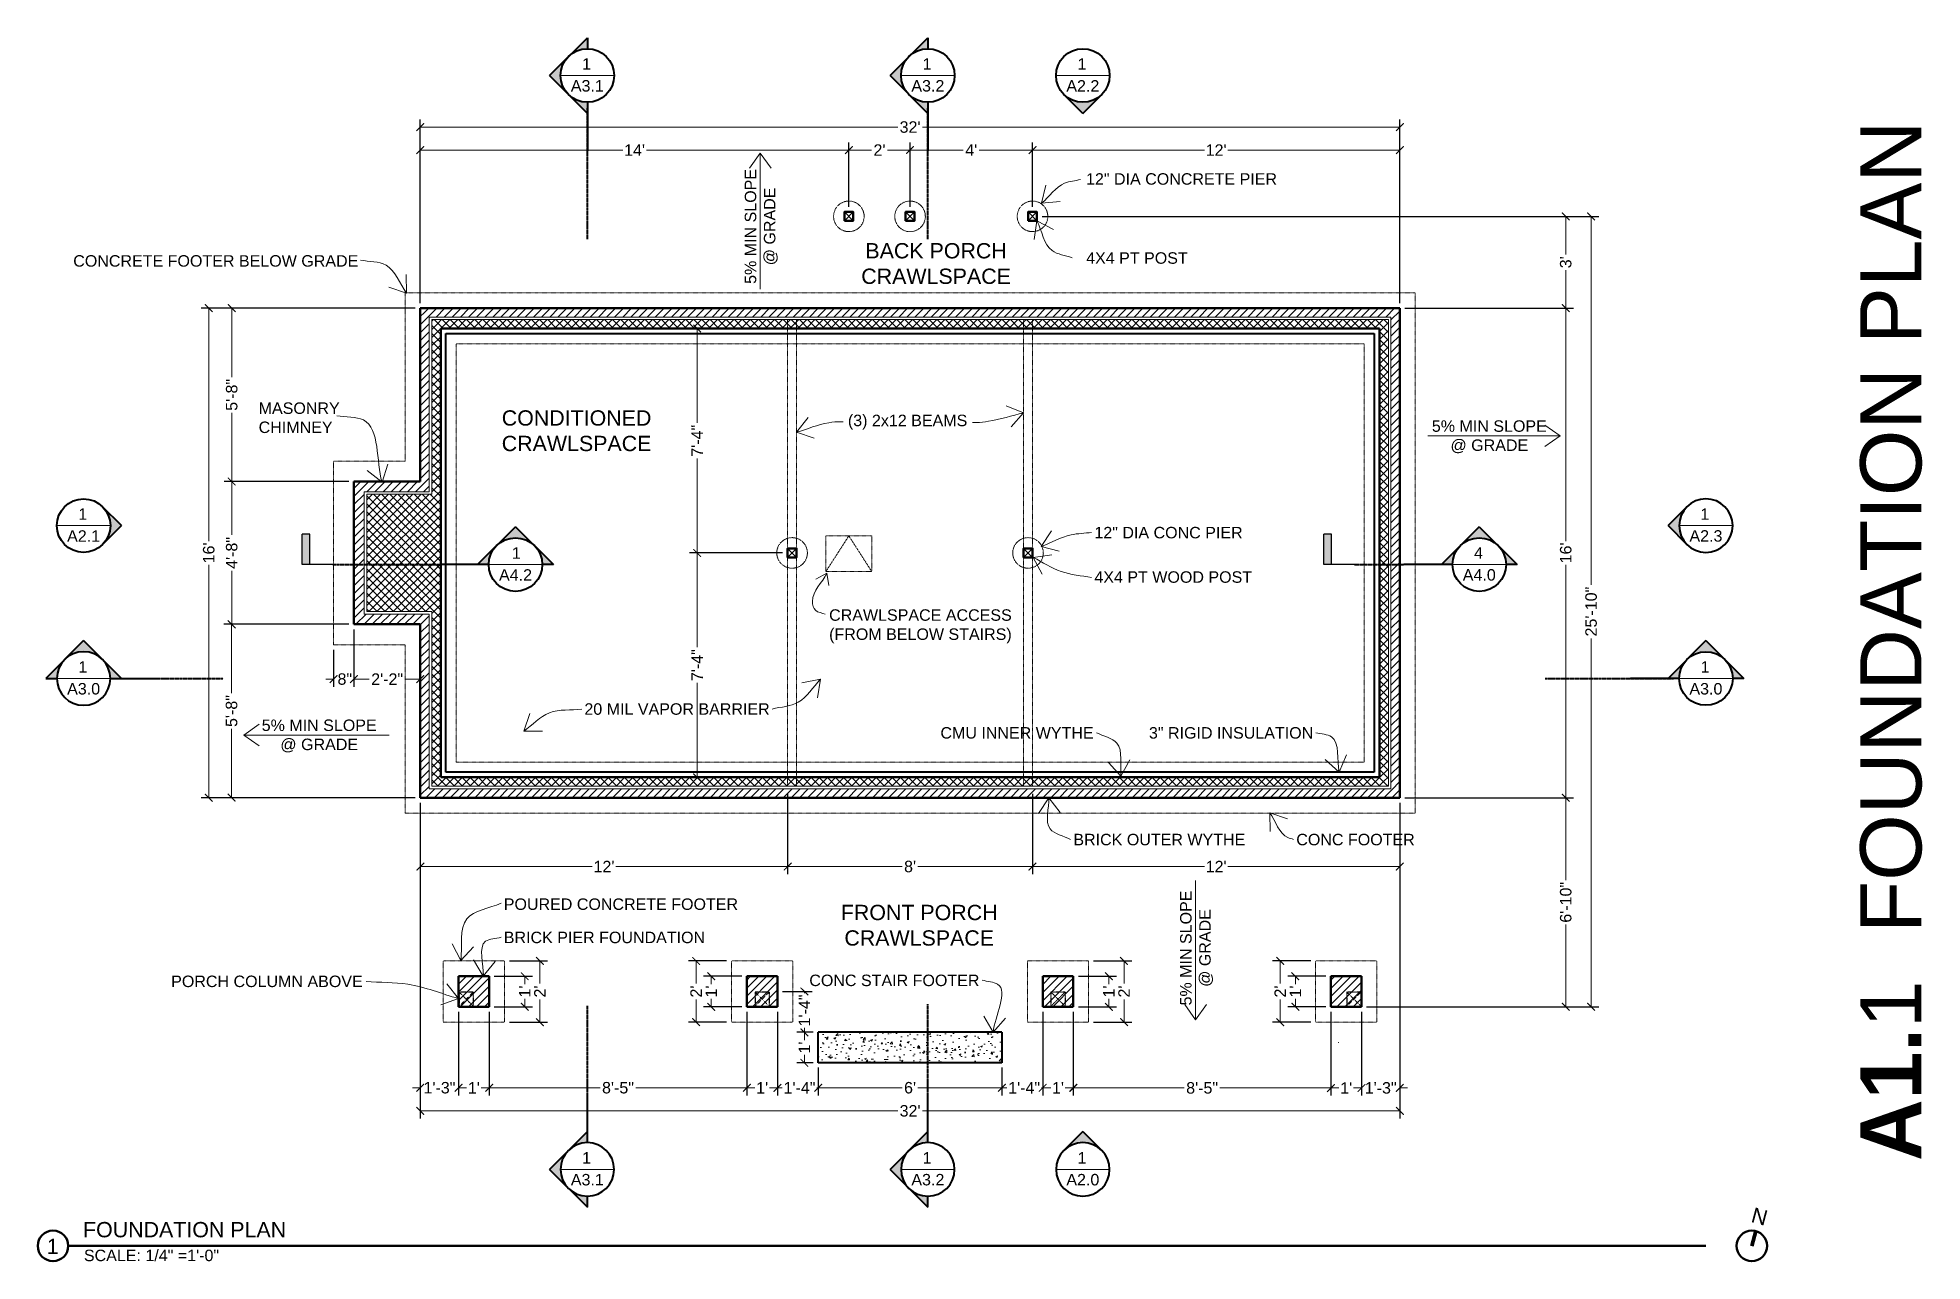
# Model space of a CAD drawing. Header units: inches. Extents: x -54 to 15382, y 469 to 41738.
# Drawn here: x 54 to 793, y 6395 to 6875 of the extents above; entities that cross this region are included whole.
import ezdxf

# ---------------------------------------------------------------- set-up
doc = ezdxf.new("R2010")
doc.units = ezdxf.units.IN
doc.header["$MEASUREMENT"] = 0
doc.linetypes.add('CENTER', pattern=[2, 1.25, -0.25, 0.25, -0.25])
doc.linetypes.add('DASHED2', pattern=[0.375, 0.25, -0.125])
doc.layers.get('0').update_dxf_attribs({"lineweight": 9})
for name, color, linetype, lineweight in [('1', 7, 'Continuous', 9), ('2', 7, 'Continuous', 18), ('3', 7, 'Continuous', 30), ('4', 7, 'Continuous', 40), ('5', 7, 'Continuous', 50), ('A-DIMSx', 7, 'Continuous', 9), ('A-LINK', 7, 'Continuous', 40), ('A-TEXTx', 7, 'Continuous', 18), ('TB-11x17', 7, 'Continuous', 50)]:
    doc.layers.add(name, color=color, linetype=linetype, lineweight=lineweight)
doc.styles.get("Standard").update_dxf_attribs({"font": 'arial.ttf'})
doc.dimstyles.get("Standard").update_dxf_attribs({"dimtxt": 3, "dimasz": 2, "dimexe": 0.03125, "dimexo": 0.0625, "dimgap": 0.03125, "dimtad": 0, "dimtoh": 1, "dimdec": 4, "dimlfac": 0.99985, "dimzin": 0, "dimdsep": 46, "dimlunit": 4, "dimtxsty": 'Standard', "dimblk": 'ARCHTICK', "dimblk1": 'ARCHTICK', "dimblk2": 'ARCHTICK', "dimcen": 0.09, "dimclrt": 256, "dimadec": 0, "dimazin": 0, "dimtfac": 1, "dimtdec": 4, "dimtofl": 0, "dimtmove": 0, "dimatfit": 3, "dimfxl": 1, "dimtolj": 1, "dimtzin": 0, "dimarcsym": 0})
pattern_1 = [(45, (12, 0), (-1.59099026, 1.59099026), [])]
pattern_2 = [(45, (12, 0), (-1.59099026, 1.59099026), []), (135, (12, 0), (-1.59099026, -1.59099026), [])]

msp = doc.modelspace()

# ---------------------------------------------------------------- texts
at = {"ltscale": 0.5, "insert": (780.664182, 6638.7534571), "char_height": 24, "attachment_point": 5, "rotation": 90}
msp.add_mtext('{\\fArial|b1|i0|c0|p34;A1.\\fArial|b0|i0|c1|p0;1  FOUNDATION PLAN}', dxfattribs=at)
at = {"ltscale": 0.1, "insert": (729.032985, 6413.0402258), "char_height": 6, "width": 11.15057809, "attachment_point": 5, "rotation": 345}
msp.add_mtext('{N}', dxfattribs=at)
at = {"ltscale": 0.1, "char_height": 6}
for s, insert, width, attachment_point in [('{FOUNDATION PLAN}', (71.7740436, 6410.8720509), 79.721521148, 1), ('{1}', (59.8934344, 6401.3052195), 11.15057809, 5)]:
    msp.add_mtext(s, dxfattribs=dict(at, insert=insert, width=width, attachment_point=attachment_point))
at = {"layer": 'A-LINK', "ltscale": 0.1, "attachment_point": 5}
for s, insert, char_height, width in [('{1}', (269.1748078, 6865.0442485), 4.5, 9.771161836), ('{1}', (402.6698537, 6865.0442485), 4.5, 9.771161836), ('{1}', (463.4220311, 6865.0442485), 4.5, 9.771161836), ('{\\H0.75x;A3.1}', (269.4806931, 6856.4409333), 6, 9.85131083), ('{\\H0.75x;A3.2}', (402.975739, 6856.4409333), 6, 9.85131083), ('{\\H0.75x;A2.2}', (463.7279164, 6856.4409333), 6, 9.85131083), ('{1}', (71.6899354, 6688.5129545), 4.5, 9.771161836), ('{1}', (707.5799494, 6688.5129545), 4.5, 9.771161836), ('{\\H0.75x;A2.1}', (71.9958207, 6679.9096393), 6, 9.85131083), ('{\\H0.75x;A2.3}', (708.0043362, 6679.9096393), 6, 9.85131083), ('{1}', (241.6278544, 6673.2418812), 4.5, 9.771161836), ('4', (618.8422776, 6673.2418812), 4.5, 9.771161836), ('{\\H0.75x;A4.2}', (241.321969, 6664.638566), 6, 9.85131083), ('{\\H0.75x;A4.0}', (619.148163, 6664.638566), 6, 9.85131083), ('{1}', (71.7005613, 6628.5680665), 4.5, 9.771161836), ('{1}', (707.6899354, 6628.5680665), 4.5, 9.771161836), ('{\\H0.75x;A3.0}', (72.0064466, 6619.9647513), 6, 9.85131083), ('{\\H0.75x;A3.0}', (707.9958207, 6619.9647513), 6, 9.85131083), ('{1}', (269.1748078, 6436.0442485), 4.5, 9.771161836), ('{1}', (402.6698537, 6436.0442485), 4.5, 9.771161836), ('{1}', (463.4220311, 6436.0442485), 4.5, 9.771161836), ('{\\H0.75x;A3.1}', (269.4806931, 6427.4409333), 6, 9.85131083), ('{\\H0.75x;A3.2}', (402.975739, 6427.4409333), 6, 9.85131083), ('{\\H0.75x;A2.0}', (463.7279164, 6427.4409333), 6, 9.85131083)]:
    msp.add_mtext(s, dxfattribs=dict(at, insert=insert, char_height=char_height, width=width))
at = {"layer": 'A-TEXTx', "ltscale": 0.5, "char_height": 4.5, "attachment_point": 5, "rotation": 90}
for insert in [(337.6513089, 6801.327359), (508.3137153, 6518.3309719)]:
    msp.add_mtext('{5% MIN SLOPE\\P@ GRADE}', dxfattribs=dict(at, insert=insert))
at = {"layer": 'A-TEXTx', "ltscale": 0.1, "char_height": 4.5}
for s, insert, attachment_point in [('{12" DIA CONCRETE PIER }', (464.9876361, 6819.9095318), 4), ('{CONCRETE FOOTER BELOW GRADE}', (179.6953217, 6787.7679934), 6), ('{4X4 PT POST }', (465.0293063, 6788.9014821), 4), ('{MASONRY\\PCHIMNEY}', (140.6185254, 6726.2703161), 4), ('{(3) 2x12 BEAMS}', (418.440825, 6724.5597242), 6), ('{12" DIA CONC PIER}', (468.2608499, 6681.2075123), 4), ('{4X4 PT WOOD POST}', (468.2608499, 6663.7865586), 4), ('{CMU INNER WYTHE}', (467.969469, 6602.669849), 6), ('{3" RIGID INSULATION}', (554.0538562, 6602.669849), 6), ('{BRICK OUTER WYTHE}', (460.0226012, 6560.828333), 4), ('{CONC FOOTER}', (547.4147385, 6560.828333), 4), ('{POURED CONCRETE FOOTER}', (236.7228873, 6535.4889853), 4), ('{BRICK PIER FOUNDATION}', (236.7228873, 6522.4463035), 4), ('{PORCH COLUMN ABOVE}', (181.423445, 6505.2183175), 6), ('{CONC STAIR FOOTER}', (423.2016246, 6505.6011804), 6)]:
    msp.add_mtext(s, dxfattribs=dict(at, insert=insert, attachment_point=attachment_point))
at = {"layer": 'A-TEXTx', "ltscale": 0.5}
for s, insert, char_height, width, attachment_point in [('{BACK PORCH \\PCRAWLSPACE}', (406.2009931, 6794.7867545), 6, 75.553414731, 2), ('{CONDITIONED\\PCRAWLSPACE}', (265.2572442, 6729.2068828), 6, 104.530359291, 2), ('{CRAWLSPACE ACCESS \\P(FROM BELOW STAIRS) }', (364.2668761, 6637.8075364), 4.5, 88.698428589, 7), ('{FRONT PORCH CRAWLSPACE}', (399.5864289, 6535.2666469), 6, 104.530359291, 2)]:
    msp.add_mtext(s, dxfattribs=dict(at, insert=insert, char_height=char_height, width=width, attachment_point=attachment_point))
at = {"layer": 'A-TEXTx', "ltscale": 0.5, "char_height": 4.5, "attachment_point": 5}
for insert in [(623.0939894, 6718.8260215), (164.3599792, 6601.487506)]:
    msp.add_mtext('{5% MIN SLOPE\\P@ GRADE}', dxfattribs=dict(at, insert=insert))
at = {"layer": 'A-TEXTx', "ltscale": 0.25, "insert": (268.3238075, 6612.0226584), "char_height": 4.5, "attachment_point": 4}
msp.add_mtext('{20 MIL VAPOR BARRIER}', dxfattribs=at)
at = {"layer": 'TB-11x17', "ltscale": 0.5, "insert": (72.1184716, 6400.0135137), "char_height": 4.5, "width": 73.076179956, "attachment_point": 1}
msp.add_mtext('\\A1;SCALE: 1/4" =1\'-0"', dxfattribs=at)

# ---------------------------------------------------------------- blocks, each defined once
blk = doc.blocks.new('_ArchTick')
at = {"color": 0, "linetype": 'ByBlock', "lineweight": 0, "const_width": 0.15}
blk.add_lwpolyline([(-0.5, -0.5), (0.5, 0.5)], dxfattribs=at)
blk = doc.blocks.new('Section Callout')
at = {"layer": 'A-LINK', "ltscale": 0.1}
h = blk.add_hatch(color=256, dxfattribs=at)
h.paths.add_polyline_path([(1891.06, 7392.5), (1883.64, 7385.08), (1891.06, 7377.65, -0.198912), (1887.98, 7385.08, -0.198912)])
h.paths.add_polyline_path([(1898.48, 7399.92), (1891.06, 7392.5, -0.198912), (1898.48, 7395.58)])
h.paths.add_polyline_path([(1891.06, 7377.65), (1898.48, 7370.23), (1898.48, 7374.58, -0.198912)])
for p, q in [((1883.64, 7385.08), (1898.48, 7399.92)), ((1898.48, 7399.92), (1898.48, 7395.58)), ((1883.64, 7385.08), (1898.48, 7370.23)), ((1898.48, 7374.58), (1898.48, 7370.23)), ((1898.48, 7370.23), (1898.48, 7355.49))]:
    blk.add_line(p, q, dxfattribs=at)
blk.add_circle((1898.48, 7385.08), 10.5, dxfattribs=at)
blk = doc.blocks.new('Elevation Callout - 1')
at = {"layer": 'A-LINK', "ltscale": 0.1}
blk.add_hatch(color=256, dxfattribs=at).paths.add_polyline_path([(2031.59, 7377.65), (2039.01, 7370.23), (2046.43, 7377.65, -0.198912), (2039.01, 7374.58, -0.198912)])
for q in [(2031.59, 7377.65), (2046.43, 7377.65)]:
    blk.add_line((2039.01, 7370.23), q, dxfattribs=at)
blk.add_circle((2039.01, 7385.08), 10.5, dxfattribs=at)
blk = doc.blocks.new('*D182')
at = {"layer": 'A-DIMSx', "color": 0, "lineweight": -2, "ltscale": 0.1}
for p, q in [((202, 6769.27), (127.07, 6769.27)), ((176, 6701.27), (127.07, 6701.27))]:
    blk.add_line(p, q, dxfattribs=at)
at = {"layer": 'A-DIMSx', "color": 0, "lineweight": 5, "ltscale": 0.1}
for p, q in [((130.07, 6769.27), (130.07, 6742.27)), ((130.07, 6701.27), (130.07, 6728.28))]:
    blk.add_line(p, q, dxfattribs=at)
at = {"layer": 'A-DIMSx', "color": 0, "lineweight": 5, "xscale": 3, "yscale": 3, "zscale": 3}
for p, rotation in [((130.07, 6769.27), 90), ((130.07, 6701.27), 270)]:
    blk.add_blockref('_ArchTick', p, dxfattribs=dict(at, rotation=rotation))
at = {"layer": 'A-DIMSx', "ltscale": 0.25, "insert": (130.07, 6735.27), "char_height": 4.5, "attachment_point": 5, "rotation": 90}
blk.add_mtext('\\A1;5\'-8"', dxfattribs=at)
blk = doc.blocks.new('*D183')
at = {"layer": 'A-DIMSx', "color": 0, "lineweight": -2, "ltscale": 0.1}
for p, q in [((176, 6701.27), (127.07, 6701.27)), ((176, 6645.27), (127.07, 6645.27))]:
    blk.add_line(p, q, dxfattribs=at)
at = {"layer": 'A-DIMSx', "color": 0, "lineweight": 5, "ltscale": 0.1}
for p, q in [((130.07, 6701.27), (130.07, 6680.35)), ((130.07, 6645.27), (130.07, 6666.2))]:
    blk.add_line(p, q, dxfattribs=at)
at = {"layer": 'A-DIMSx', "color": 0, "lineweight": 5, "xscale": 3, "yscale": 3, "zscale": 3}
for p, rotation in [((130.07, 6701.27), 90), ((130.07, 6645.27), 270)]:
    blk.add_blockref('_ArchTick', p, dxfattribs=dict(at, rotation=rotation))
at = {"layer": 'A-DIMSx', "ltscale": 0.25, "insert": (130.07, 6673.27), "char_height": 4.5, "attachment_point": 5, "rotation": 90}
blk.add_mtext('\\A1;4\'-8"', dxfattribs=at)
blk = doc.blocks.new('*D184')
at = {"layer": 'A-DIMSx', "color": 0, "lineweight": -2, "ltscale": 0.1}
for p, q in [((176, 6645.27), (127.01, 6645.27)), ((202, 6577.27), (127.01, 6577.27))]:
    blk.add_line(p, q, dxfattribs=at)
at = {"layer": 'A-DIMSx', "color": 0, "lineweight": 5, "ltscale": 0.1}
for p, q in [((130.01, 6645.27), (130.01, 6618.27)), ((130.01, 6577.27), (130.01, 6604.28))]:
    blk.add_line(p, q, dxfattribs=at)
at = {"layer": 'A-DIMSx', "color": 0, "lineweight": 5, "xscale": 3, "yscale": 3, "zscale": 3}
for p, rotation in [((130.01, 6645.27), 90), ((130.01, 6577.27), 270)]:
    blk.add_blockref('_ArchTick', p, dxfattribs=dict(at, rotation=rotation))
at = {"layer": 'A-DIMSx', "ltscale": 0.25, "insert": (130.01, 6611.27), "char_height": 4.5, "attachment_point": 5, "rotation": 90}
blk.add_mtext('\\A1;5\'-8"', dxfattribs=at)
blk = doc.blocks.new('*D185')
at = {"layer": 'A-DIMSx', "color": 0, "lineweight": -2, "ltscale": 0.1}
for p, q in [((202, 6769.27), (118.07, 6769.27)), ((202, 6577.27), (118.07, 6577.27))]:
    blk.add_line(p, q, dxfattribs=at)
at = {"layer": 'A-DIMSx', "color": 0, "lineweight": 5, "ltscale": 0.1}
for p, q in [((121.07, 6769.27), (121.07, 6677.88)), ((121.07, 6577.27), (121.07, 6668.67))]:
    blk.add_line(p, q, dxfattribs=at)
at = {"layer": 'A-DIMSx', "color": 0, "lineweight": 5, "xscale": 3, "yscale": 3, "zscale": 3}
for p, rotation in [((121.07, 6769.27), 90), ((121.07, 6577.27), 270)]:
    blk.add_blockref('_ArchTick', p, dxfattribs=dict(at, rotation=rotation))
at = {"layer": 'A-DIMSx', "ltscale": 0.25, "insert": (121.07, 6673.27), "char_height": 4.5, "attachment_point": 5, "rotation": 90}
blk.add_mtext("\\A1;16'", dxfattribs=at)
blk = doc.blocks.new('*D186')
at = {"layer": 'A-DIMSx', "color": 0, "lineweight": -2, "ltscale": 0.1}
for p, q in [((204, 6771.27), (204, 6834.27)), ((372, 6809.02), (372, 6834.27))]:
    blk.add_line(p, q, dxfattribs=at)
at = {"layer": 'A-DIMSx', "color": 0, "lineweight": 5, "ltscale": 0.1}
for p, q in [((204, 6831.27), (283.39, 6831.27)), ((372, 6831.27), (292.61, 6831.27))]:
    blk.add_line(p, q, dxfattribs=at)
at = {"layer": 'A-DIMSx', "color": 0, "lineweight": 5, "xscale": 3, "yscale": 3, "zscale": 3, "rotation": 180}
blk.add_blockref('_ArchTick', (204, 6831.27), dxfattribs=at)
at = {"layer": 'A-DIMSx', "color": 0, "lineweight": 5, "xscale": 3, "yscale": 3, "zscale": 3}
blk.add_blockref('_ArchTick', (372, 6831.27), dxfattribs=at)
at = {"layer": 'A-DIMSx', "ltscale": 0.25, "insert": (288, 6831.27), "char_height": 4.5, "attachment_point": 5}
blk.add_mtext("\\A1;14'", dxfattribs=at)
blk = doc.blocks.new('*D187')
at = {"layer": 'A-DIMSx', "color": 0, "lineweight": -2, "ltscale": 0.1}
for p, q in [((204, 6777.28), (204, 6843.28)), ((588, 6777.28), (588, 6843.28))]:
    blk.add_line(p, q, dxfattribs=at)
at = {"layer": 'A-DIMSx', "color": 0, "lineweight": 5, "ltscale": 0.1}
for p, q in [((204, 6840.28), (391.18, 6840.28)), ((588, 6840.28), (400.82, 6840.28))]:
    blk.add_line(p, q, dxfattribs=at)
at = {"layer": 'A-DIMSx', "color": 0, "lineweight": 5, "xscale": 3, "yscale": 3, "zscale": 3, "rotation": 180}
blk.add_blockref('_ArchTick', (204, 6840.28), dxfattribs=at)
at = {"layer": 'A-DIMSx', "color": 0, "lineweight": 5, "xscale": 3, "yscale": 3, "zscale": 3}
blk.add_blockref('_ArchTick', (588, 6840.28), dxfattribs=at)
at = {"layer": 'A-DIMSx', "ltscale": 0.25, "insert": (396, 6840.28), "char_height": 4.5, "attachment_point": 5}
blk.add_mtext("\\A1;32'", dxfattribs=at)
blk = doc.blocks.new('*D188')
at = {"layer": 'A-DIMSx', "color": 0, "lineweight": -2, "ltscale": 0.1}
for p, q in [((178, 6643.27), (178, 6620.78)), ((204, 6622.79), (204, 6620.78))]:
    blk.add_line(p, q, dxfattribs=at)
at = {"layer": 'A-DIMSx', "color": 0, "lineweight": 5, "ltscale": 0.1}
for p, q in [((178, 6623.78), (183.97, 6623.78)), ((204, 6623.78), (198.03, 6623.78))]:
    blk.add_line(p, q, dxfattribs=at)
at = {"layer": 'A-DIMSx', "color": 0, "lineweight": 5, "xscale": 3, "yscale": 3, "zscale": 3, "rotation": 180}
blk.add_blockref('_ArchTick', (178, 6623.78), dxfattribs=at)
at = {"layer": 'A-DIMSx', "color": 0, "lineweight": 5, "xscale": 3, "yscale": 3, "zscale": 3}
blk.add_blockref('_ArchTick', (204, 6623.78), dxfattribs=at)
at = {"layer": 'A-DIMSx', "ltscale": 0.25, "insert": (191, 6623.78), "char_height": 4.5, "attachment_point": 5}
blk.add_mtext('\\A1;2\'-2"', dxfattribs=at)
blk = doc.blocks.new('*D190')
at = {"layer": 'A-DIMSx', "color": 0, "lineweight": -2, "ltscale": 0.1}
for p, q in [((447.75, 6805.27), (666, 6805.27)), ((575, 6495.25), (666, 6495.25))]:
    blk.add_line(p, q, dxfattribs=at)
at = {"layer": 'A-DIMSx', "color": 0, "lineweight": 5, "ltscale": 0.1}
for p, q in [((663, 6805.27), (663, 6660.79)), ((663, 6495.25), (663, 6639.73))]:
    blk.add_line(p, q, dxfattribs=at)
at = {"layer": 'A-DIMSx', "color": 0, "lineweight": 5, "xscale": 3, "yscale": 3, "zscale": 3}
for p, rotation in [((663, 6805.27), 90), ((663, 6495.25), 270)]:
    blk.add_blockref('_ArchTick', p, dxfattribs=dict(at, rotation=rotation))
at = {"layer": 'A-DIMSx', "ltscale": 0.25, "insert": (663, 6650.26), "char_height": 4.5, "attachment_point": 5, "rotation": 90}
blk.add_mtext('\\A1;25\'-10"', dxfattribs=at)
blk = doc.blocks.new('*D191')
at = {"layer": 'A-DIMSx', "color": 0, "lineweight": -2, "ltscale": 0.1}
for p, q in [((590, 6577.27), (656.06, 6577.27)), ((575, 6495.25), (656.06, 6495.25))]:
    blk.add_line(p, q, dxfattribs=at)
at = {"layer": 'A-DIMSx', "color": 0, "lineweight": 5, "ltscale": 0.1}
for p, q in [((653.06, 6577.27), (653.06, 6545)), ((653.06, 6495.25), (653.06, 6527.52))]:
    blk.add_line(p, q, dxfattribs=at)
at = {"layer": 'A-DIMSx', "color": 0, "lineweight": 5, "xscale": 3, "yscale": 3, "zscale": 3}
for p, rotation in [((653.06, 6577.27), 90), ((653.06, 6495.25), 270)]:
    blk.add_blockref('_ArchTick', p, dxfattribs=dict(at, rotation=rotation))
at = {"layer": 'A-DIMSx', "ltscale": 0.25, "insert": (653.06, 6536.26), "char_height": 4.5, "attachment_point": 5, "rotation": 90}
blk.add_mtext('\\A1;6\'-10"', dxfattribs=at)
blk = doc.blocks.new('*D192')
at = {"layer": 'A-DIMSx', "color": 0, "lineweight": -2, "ltscale": 0.1}
for p, q in [((590, 6769.27), (656.06, 6769.27)), ((590, 6577.27), (656.06, 6577.27))]:
    blk.add_line(p, q, dxfattribs=at)
at = {"layer": 'A-DIMSx', "color": 0, "lineweight": 5, "ltscale": 0.1}
for p, q in [((653.06, 6769.27), (653.06, 6677.88)), ((653.06, 6577.27), (653.06, 6668.67))]:
    blk.add_line(p, q, dxfattribs=at)
at = {"layer": 'A-DIMSx', "color": 0, "lineweight": 5, "xscale": 3, "yscale": 3, "zscale": 3}
for p, rotation in [((653.06, 6769.27), 90), ((653.06, 6577.27), 270)]:
    blk.add_blockref('_ArchTick', p, dxfattribs=dict(at, rotation=rotation))
at = {"layer": 'A-DIMSx', "ltscale": 0.25, "insert": (653.06, 6673.27), "char_height": 4.5, "attachment_point": 5, "rotation": 90}
blk.add_mtext("\\A1;16'", dxfattribs=at)
blk = doc.blocks.new('*D193')
at = {"layer": 'A-DIMSx', "color": 0, "lineweight": -2, "ltscale": 0.1}
for p, q in [((204, 6575.27), (204, 6451.44)), ((588, 6575.27), (588, 6451.44))]:
    blk.add_line(p, q, dxfattribs=at)
at = {"layer": 'A-DIMSx', "color": 0, "lineweight": 5, "ltscale": 0.1}
for p, q in [((204, 6454.44), (391.18, 6454.44)), ((588, 6454.44), (400.82, 6454.44))]:
    blk.add_line(p, q, dxfattribs=at)
at = {"layer": 'A-DIMSx', "color": 0, "lineweight": 5, "xscale": 3, "yscale": 3, "zscale": 3}
for p, rotation in [((204, 6454.44), 90), ((588, 6454.44), 270)]:
    blk.add_blockref('_ArchTick', p, dxfattribs=dict(at, rotation=rotation))
at = {"layer": 'A-DIMSx', "ltscale": 0.25, "insert": (396, 6454.44), "char_height": 4.5, "attachment_point": 5}
blk.add_mtext("\\A1;32'", dxfattribs=at)
blk = doc.blocks.new('*D194')
at = {"layer": 'A-DIMSx', "color": 0, "lineweight": -2, "ltscale": 0.1}
for p, q in [((204, 6575.27), (204, 6460.51)), ((219, 6493.25), (219, 6460.51))]:
    blk.add_line(p, q, dxfattribs=at)
at = {"layer": 'A-DIMSx', "color": 0, "lineweight": 5, "ltscale": 0.1}
for p, q in [((204, 6463.51), (201, 6463.51)), ((219, 6463.51), (222, 6463.51))]:
    blk.add_line(p, q, dxfattribs=at)
at = {"layer": 'A-DIMSx', "color": 0, "lineweight": 5, "xscale": 3, "yscale": 3, "zscale": 3}
blk.add_blockref('_ArchTick', (204, 6463.51), dxfattribs=at)
at = {"layer": 'A-DIMSx', "color": 0, "lineweight": 5, "xscale": 3, "yscale": 3, "zscale": 3, "rotation": 180}
blk.add_blockref('_ArchTick', (219, 6463.51), dxfattribs=at)
at = {"layer": 'A-DIMSx', "ltscale": 0.25, "insert": (211.5, 6463.51), "char_height": 4.5, "attachment_point": 5}
blk.add_mtext('\\A1;1\'-3"', dxfattribs=at)
blk = doc.blocks.new('*D195')
at = {"layer": 'A-DIMSx', "color": 0, "lineweight": -2, "ltscale": 0.1}
for p, q in [((348, 6578.77), (348, 6547.27)), ((204, 6575.27), (204, 6547.27))]:
    blk.add_line(p, q, dxfattribs=at)
at = {"layer": 'A-DIMSx', "color": 0, "lineweight": 5, "ltscale": 0.1}
for p, q in [((204, 6550.27), (271.39, 6550.27)), ((348, 6550.27), (280.61, 6550.27))]:
    blk.add_line(p, q, dxfattribs=at)
at = {"layer": 'A-DIMSx', "color": 0, "lineweight": 5, "xscale": 3, "yscale": 3, "zscale": 3, "rotation": 180}
blk.add_blockref('_ArchTick', (204, 6550.27), dxfattribs=at)
at = {"layer": 'A-DIMSx', "color": 0, "lineweight": 5, "xscale": 3, "yscale": 3, "zscale": 3}
blk.add_blockref('_ArchTick', (348, 6550.27), dxfattribs=at)
at = {"layer": 'A-DIMSx', "ltscale": 0.25, "insert": (276, 6550.27), "char_height": 4.5, "attachment_point": 5}
blk.add_mtext("\\A1;12'", dxfattribs=at)
blk = doc.blocks.new('*D196')
at = {"layer": 'A-DIMSx', "color": 0, "lineweight": -2, "ltscale": 0.1}
for p, q in [((219, 6493.25), (219, 6460.51)), ((231, 6493.25), (231, 6460.51))]:
    blk.add_line(p, q, dxfattribs=at)
at = {"layer": 'A-DIMSx', "color": 0, "lineweight": 5, "ltscale": 0.1}
for p, q in [((219, 6463.51), (222.14, 6463.51)), ((231, 6463.51), (227.86, 6463.51))]:
    blk.add_line(p, q, dxfattribs=at)
at = {"layer": 'A-DIMSx', "color": 0, "lineweight": 5, "xscale": 3, "yscale": 3, "zscale": 3, "rotation": 180}
blk.add_blockref('_ArchTick', (219, 6463.51), dxfattribs=at)
at = {"layer": 'A-DIMSx', "color": 0, "lineweight": 5, "xscale": 3, "yscale": 3, "zscale": 3}
blk.add_blockref('_ArchTick', (231, 6463.51), dxfattribs=at)
at = {"layer": 'A-DIMSx', "ltscale": 0.25, "insert": (225, 6463.51), "char_height": 4.5, "attachment_point": 5}
blk.add_mtext("\\A1;1'", dxfattribs=at)
blk = doc.blocks.new('*D197')
at = {"layer": 'A-DIMSx', "color": 0, "lineweight": -2, "ltscale": 0.1}
for p, q in [((231, 6493.25), (231, 6460.51)), ((332, 6493.25), (332, 6460.51))]:
    blk.add_line(p, q, dxfattribs=at)
at = {"layer": 'A-DIMSx', "color": 0, "lineweight": 5, "ltscale": 0.1}
for p, q in [((231, 6463.51), (274.52, 6463.51)), ((332, 6463.51), (288.48, 6463.51))]:
    blk.add_line(p, q, dxfattribs=at)
at = {"layer": 'A-DIMSx', "color": 0, "lineweight": 5, "xscale": 3, "yscale": 3, "zscale": 3, "rotation": 180}
blk.add_blockref('_ArchTick', (231, 6463.51), dxfattribs=at)
at = {"layer": 'A-DIMSx', "color": 0, "lineweight": 5, "xscale": 3, "yscale": 3, "zscale": 3}
blk.add_blockref('_ArchTick', (332, 6463.51), dxfattribs=at)
at = {"layer": 'A-DIMSx', "ltscale": 0.25, "insert": (281.5, 6463.51), "char_height": 4.5, "attachment_point": 5}
blk.add_mtext('\\A1;8\'-5"', dxfattribs=at)
blk = doc.blocks.new('*D198')
at = {"layer": 'A-DIMSx', "color": 0, "lineweight": -2, "ltscale": 0.1}
for p, q in [((332, 6493.25), (332, 6460.51)), ((344, 6493.25), (344, 6460.51))]:
    blk.add_line(p, q, dxfattribs=at)
at = {"layer": 'A-DIMSx', "color": 0, "lineweight": 5, "ltscale": 0.1}
for p, q in [((332, 6463.51), (335.14, 6463.51)), ((344, 6463.51), (340.86, 6463.51))]:
    blk.add_line(p, q, dxfattribs=at)
at = {"layer": 'A-DIMSx', "color": 0, "lineweight": 5, "xscale": 3, "yscale": 3, "zscale": 3, "rotation": 180}
blk.add_blockref('_ArchTick', (332, 6463.51), dxfattribs=at)
at = {"layer": 'A-DIMSx', "color": 0, "lineweight": 5, "xscale": 3, "yscale": 3, "zscale": 3}
blk.add_blockref('_ArchTick', (344, 6463.51), dxfattribs=at)
at = {"layer": 'A-DIMSx', "ltscale": 0.25, "insert": (338, 6463.51), "char_height": 4.5, "attachment_point": 5}
blk.add_mtext("\\A1;1'", dxfattribs=at)
blk = doc.blocks.new('*D199')
at = {"layer": 'A-DIMSx', "color": 0, "lineweight": -2, "ltscale": 0.1}
for p, q in [((344, 6493.25), (344, 6460.51)), ((360, 6471.4), (360, 6460.51))]:
    blk.add_line(p, q, dxfattribs=at)
at = {"layer": 'A-DIMSx', "color": 0, "lineweight": 5, "ltscale": 0.1}
for p, q in [((344, 6463.51), (345.88, 6463.51)), ((360, 6463.51), (359.45, 6463.51))]:
    blk.add_line(p, q, dxfattribs=at)
at = {"layer": 'A-DIMSx', "color": 0, "lineweight": 5, "xscale": 3, "yscale": 3, "zscale": 3, "rotation": 180}
blk.add_blockref('_ArchTick', (344, 6463.51), dxfattribs=at)
at = {"layer": 'A-DIMSx', "color": 0, "lineweight": 5, "xscale": 3, "yscale": 3, "zscale": 3}
blk.add_blockref('_ArchTick', (360, 6463.51), dxfattribs=at)
at = {"layer": 'A-DIMSx', "ltscale": 0.25, "insert": (352.66, 6463.51), "char_height": 4.5, "attachment_point": 5}
blk.add_mtext('\\A1;1\'-4"', dxfattribs=at)
blk = doc.blocks.new('*D200')
at = {"layer": 'A-DIMSx', "color": 0, "lineweight": -2, "ltscale": 0.1}
for p, q in [((360, 6471.4), (360, 6460.51)), ((432, 6471.4), (432, 6460.51))]:
    blk.add_line(p, q, dxfattribs=at)
at = {"layer": 'A-DIMSx', "color": 0, "lineweight": 5, "ltscale": 0.1}
for p, q in [((360, 6463.51), (392.93, 6463.51)), ((432, 6463.51), (399.07, 6463.51))]:
    blk.add_line(p, q, dxfattribs=at)
at = {"layer": 'A-DIMSx', "color": 0, "lineweight": 5, "xscale": 3, "yscale": 3, "zscale": 3, "rotation": 180}
blk.add_blockref('_ArchTick', (360, 6463.51), dxfattribs=at)
at = {"layer": 'A-DIMSx', "color": 0, "lineweight": 5, "xscale": 3, "yscale": 3, "zscale": 3}
blk.add_blockref('_ArchTick', (432, 6463.51), dxfattribs=at)
at = {"layer": 'A-DIMSx', "ltscale": 0.25, "insert": (396, 6463.51), "char_height": 4.5, "attachment_point": 5}
blk.add_mtext("\\A1;6'", dxfattribs=at)
blk = doc.blocks.new('*D201')
at = {"layer": 'A-DIMSx', "color": 0, "lineweight": -2, "ltscale": 0.1}
for p, q in [((448, 6493.25), (448, 6460.51)), ((432, 6471.4), (432, 6460.51))]:
    blk.add_line(p, q, dxfattribs=at)
at = {"layer": 'A-DIMSx', "color": 0, "lineweight": 5, "ltscale": 0.1}
for p, q in [((432, 6463.51), (433.94, 6463.51)), ((448, 6463.51), (447.51, 6463.51))]:
    blk.add_line(p, q, dxfattribs=at)
at = {"layer": 'A-DIMSx', "color": 0, "lineweight": 5, "xscale": 3, "yscale": 3, "zscale": 3, "rotation": 180}
blk.add_blockref('_ArchTick', (432, 6463.51), dxfattribs=at)
at = {"layer": 'A-DIMSx', "color": 0, "lineweight": 5, "xscale": 3, "yscale": 3, "zscale": 3}
blk.add_blockref('_ArchTick', (448, 6463.51), dxfattribs=at)
at = {"layer": 'A-DIMSx', "ltscale": 0.25, "insert": (440.72, 6463.51), "char_height": 4.5, "attachment_point": 5}
blk.add_mtext('\\A1;1\'-4"', dxfattribs=at)
blk = doc.blocks.new('*D202')
at = {"layer": 'A-DIMSx', "color": 0, "lineweight": -2, "ltscale": 0.1}
for p, q in [((448, 6493.25), (448, 6460.51)), ((460, 6493.25), (460, 6460.51))]:
    blk.add_line(p, q, dxfattribs=at)
at = {"layer": 'A-DIMSx', "color": 0, "lineweight": 5, "ltscale": 0.1}
for p, q in [((448, 6463.51), (451.14, 6463.51)), ((460, 6463.51), (456.86, 6463.51))]:
    blk.add_line(p, q, dxfattribs=at)
at = {"layer": 'A-DIMSx', "color": 0, "lineweight": 5, "xscale": 3, "yscale": 3, "zscale": 3, "rotation": 180}
blk.add_blockref('_ArchTick', (448, 6463.51), dxfattribs=at)
at = {"layer": 'A-DIMSx', "color": 0, "lineweight": 5, "xscale": 3, "yscale": 3, "zscale": 3}
blk.add_blockref('_ArchTick', (460, 6463.51), dxfattribs=at)
at = {"layer": 'A-DIMSx', "ltscale": 0.25, "insert": (454, 6463.51), "char_height": 4.5, "attachment_point": 5}
blk.add_mtext("\\A1;1'", dxfattribs=at)
blk = doc.blocks.new('*D203')
at = {"layer": 'A-DIMSx', "color": 0, "lineweight": -2, "ltscale": 0.1}
for p, q in [((460, 6493.25), (460, 6460.44)), ((561, 6493.25), (561, 6460.44))]:
    blk.add_line(p, q, dxfattribs=at)
at = {"layer": 'A-DIMSx', "color": 0, "lineweight": 5, "ltscale": 0.1}
for p, q in [((460, 6463.44), (503.52, 6463.44)), ((561, 6463.44), (517.48, 6463.44))]:
    blk.add_line(p, q, dxfattribs=at)
at = {"layer": 'A-DIMSx', "color": 0, "lineweight": 5, "xscale": 3, "yscale": 3, "zscale": 3, "rotation": 180}
blk.add_blockref('_ArchTick', (460, 6463.44), dxfattribs=at)
at = {"layer": 'A-DIMSx', "color": 0, "lineweight": 5, "xscale": 3, "yscale": 3, "zscale": 3}
blk.add_blockref('_ArchTick', (561, 6463.44), dxfattribs=at)
at = {"layer": 'A-DIMSx', "ltscale": 0.25, "insert": (510.5, 6463.44), "char_height": 4.5, "attachment_point": 5}
blk.add_mtext('\\A1;8\'-5"', dxfattribs=at)
blk = doc.blocks.new('*D204')
at = {"layer": 'A-DIMSx', "color": 0, "lineweight": -2, "ltscale": 0.1}
for p, q in [((561, 6493.25), (561, 6460.44)), ((573, 6493.25), (573, 6460.44))]:
    blk.add_line(p, q, dxfattribs=at)
at = {"layer": 'A-DIMSx', "color": 0, "lineweight": 5, "ltscale": 0.1}
for p, q in [((561, 6463.44), (564.14, 6463.44)), ((573, 6463.44), (569.86, 6463.44))]:
    blk.add_line(p, q, dxfattribs=at)
at = {"layer": 'A-DIMSx', "color": 0, "lineweight": 5, "xscale": 3, "yscale": 3, "zscale": 3, "rotation": 180}
blk.add_blockref('_ArchTick', (561, 6463.44), dxfattribs=at)
at = {"layer": 'A-DIMSx', "color": 0, "lineweight": 5, "xscale": 3, "yscale": 3, "zscale": 3}
blk.add_blockref('_ArchTick', (573, 6463.44), dxfattribs=at)
at = {"layer": 'A-DIMSx', "ltscale": 0.25, "insert": (567, 6463.44), "char_height": 4.5, "attachment_point": 5}
blk.add_mtext("\\A1;1'", dxfattribs=at)
blk = doc.blocks.new('*D205')
at = {"layer": 'A-DIMSx', "color": 0, "lineweight": -2, "ltscale": 0.1}
for p, q in [((588, 6575.27), (588, 6460.44)), ((573, 6493.25), (573, 6460.44))]:
    blk.add_line(p, q, dxfattribs=at)
at = {"layer": 'A-DIMSx', "color": 0, "lineweight": 5, "ltscale": 0.1}
for p, q in [((573, 6463.44), (570, 6463.44)), ((588, 6463.44), (591, 6463.44))]:
    blk.add_line(p, q, dxfattribs=at)
at = {"layer": 'A-DIMSx', "color": 0, "lineweight": 5, "xscale": 3, "yscale": 3, "zscale": 3}
blk.add_blockref('_ArchTick', (573, 6463.44), dxfattribs=at)
at = {"layer": 'A-DIMSx', "color": 0, "lineweight": 5, "xscale": 3, "yscale": 3, "zscale": 3, "rotation": 180}
blk.add_blockref('_ArchTick', (588, 6463.44), dxfattribs=at)
at = {"layer": 'A-DIMSx', "ltscale": 0.25, "insert": (580.5, 6463.44), "char_height": 4.5, "attachment_point": 5}
blk.add_mtext('\\A1;1\'-3"', dxfattribs=at)
blk = doc.blocks.new('*D206')
at = {"layer": 'A-DIMSx', "color": 0, "lineweight": -2, "ltscale": 0.1}
for p, q in [((553.09, 6513.25), (538.12, 6513.25)), ((553.09, 6489.25), (538.12, 6489.25))]:
    blk.add_line(p, q, dxfattribs=at)
at = {"layer": 'A-DIMSx', "color": 0, "lineweight": 5, "ltscale": 0.1}
for p, q in [((541.12, 6513.25), (541.12, 6504.36)), ((541.12, 6489.25), (541.12, 6498.14))]:
    blk.add_line(p, q, dxfattribs=at)
at = {"layer": 'A-DIMSx', "color": 0, "lineweight": 5, "xscale": 3, "yscale": 3, "zscale": 3}
for p, rotation in [((541.12, 6513.25), 90), ((541.12, 6489.25), 270)]:
    blk.add_blockref('_ArchTick', p, dxfattribs=dict(at, rotation=rotation))
at = {"layer": 'A-DIMSx', "ltscale": 0.25, "insert": (541.12, 6501.25), "char_height": 4.5, "attachment_point": 5, "rotation": 90}
blk.add_mtext("\\A1;2'", dxfattribs=at)
blk = doc.blocks.new('*D207')
at = {"layer": 'A-DIMSx', "color": 0, "lineweight": -2, "ltscale": 0.1}
for p, q in [((559, 6507.25), (544.06, 6507.25)), ((559, 6495.25), (544.06, 6495.25))]:
    blk.add_line(p, q, dxfattribs=at)
at = {"layer": 'A-DIMSx', "color": 0, "lineweight": 5, "ltscale": 0.1}
for p, q in [((547.06, 6507.25), (547.06, 6504.11)), ((547.06, 6495.25), (547.06, 6498.39))]:
    blk.add_line(p, q, dxfattribs=at)
at = {"layer": 'A-DIMSx', "color": 0, "lineweight": 5, "xscale": 3, "yscale": 3, "zscale": 3}
for p, rotation in [((547.06, 6507.25), 90), ((547.06, 6495.25), 270)]:
    blk.add_blockref('_ArchTick', p, dxfattribs=dict(at, rotation=rotation))
at = {"layer": 'A-DIMSx', "ltscale": 0.25, "insert": (547.06, 6501.25), "char_height": 4.5, "attachment_point": 5, "rotation": 90}
blk.add_mtext("\\A1;1'", dxfattribs=at)
blk = doc.blocks.new('*D208')
at = {"layer": 'A-DIMSx', "color": 0, "lineweight": -2, "ltscale": 0.1}
for p, q in [((467.91, 6513.25), (482.88, 6513.25)), ((467.91, 6489.25), (482.88, 6489.25))]:
    blk.add_line(p, q, dxfattribs=at)
at = {"layer": 'A-DIMSx', "color": 0, "lineweight": 5, "ltscale": 0.1}
for p, q in [((479.88, 6513.25), (479.88, 6504.36)), ((479.88, 6489.25), (479.88, 6498.14))]:
    blk.add_line(p, q, dxfattribs=at)
at = {"layer": 'A-DIMSx', "color": 0, "lineweight": 5, "xscale": 3, "yscale": 3, "zscale": 3}
for p, rotation in [((479.88, 6513.25), 90), ((479.88, 6489.25), 270)]:
    blk.add_blockref('_ArchTick', p, dxfattribs=dict(at, rotation=rotation))
at = {"layer": 'A-DIMSx', "ltscale": 0.25, "insert": (479.88, 6501.25), "char_height": 4.5, "attachment_point": 5, "rotation": 90}
blk.add_mtext("\\A1;2'", dxfattribs=at)
blk = doc.blocks.new('*D209')
at = {"layer": 'A-DIMSx', "color": 0, "lineweight": -2, "ltscale": 0.1}
for p, q in [((462, 6507.25), (476.94, 6507.25)), ((462, 6495.25), (476.94, 6495.25))]:
    blk.add_line(p, q, dxfattribs=at)
at = {"layer": 'A-DIMSx', "color": 0, "lineweight": 5, "ltscale": 0.1}
for p, q in [((473.94, 6507.25), (473.94, 6504.11)), ((473.94, 6495.25), (473.94, 6498.39))]:
    blk.add_line(p, q, dxfattribs=at)
at = {"layer": 'A-DIMSx', "color": 0, "lineweight": 5, "xscale": 3, "yscale": 3, "zscale": 3}
for p, rotation in [((473.94, 6507.25), 90), ((473.94, 6495.25), 270)]:
    blk.add_blockref('_ArchTick', p, dxfattribs=dict(at, rotation=rotation))
at = {"layer": 'A-DIMSx', "ltscale": 0.25, "insert": (473.94, 6501.25), "char_height": 4.5, "attachment_point": 5, "rotation": 90}
blk.add_mtext("\\A1;1'", dxfattribs=at)
blk = doc.blocks.new('*D210')
at = {"layer": 'A-DIMSx', "color": 0, "lineweight": -2, "ltscale": 0.1}
for p, q in [((324.09, 6513.25), (309.12, 6513.25)), ((324.09, 6489.25), (309.12, 6489.25))]:
    blk.add_line(p, q, dxfattribs=at)
at = {"layer": 'A-DIMSx', "color": 0, "lineweight": 5, "ltscale": 0.1}
for p, q in [((312.12, 6513.25), (312.12, 6504.36)), ((312.12, 6489.25), (312.12, 6498.14))]:
    blk.add_line(p, q, dxfattribs=at)
at = {"layer": 'A-DIMSx', "color": 0, "lineweight": 5, "xscale": 3, "yscale": 3, "zscale": 3}
for p, rotation in [((312.12, 6513.25), 90), ((312.12, 6489.25), 270)]:
    blk.add_blockref('_ArchTick', p, dxfattribs=dict(at, rotation=rotation))
at = {"layer": 'A-DIMSx', "ltscale": 0.25, "insert": (312.12, 6501.25), "char_height": 4.5, "attachment_point": 5, "rotation": 90}
blk.add_mtext("\\A1;2'", dxfattribs=at)
blk = doc.blocks.new('*D211')
at = {"layer": 'A-DIMSx', "color": 0, "lineweight": -2, "ltscale": 0.1}
for p, q in [((330, 6507.25), (315.06, 6507.25)), ((330, 6495.25), (315.06, 6495.25))]:
    blk.add_line(p, q, dxfattribs=at)
at = {"layer": 'A-DIMSx', "color": 0, "lineweight": 5, "ltscale": 0.1}
for p, q in [((318.06, 6507.25), (318.06, 6504.11)), ((318.06, 6495.25), (318.06, 6498.39))]:
    blk.add_line(p, q, dxfattribs=at)
at = {"layer": 'A-DIMSx', "color": 0, "lineweight": 5, "xscale": 3, "yscale": 3, "zscale": 3}
for p, rotation in [((318.06, 6507.25), 90), ((318.06, 6495.25), 270)]:
    blk.add_blockref('_ArchTick', p, dxfattribs=dict(at, rotation=rotation))
at = {"layer": 'A-DIMSx', "ltscale": 0.25, "insert": (318.06, 6501.25), "char_height": 4.5, "attachment_point": 5, "rotation": 90}
blk.add_mtext("\\A1;1'", dxfattribs=at)
blk = doc.blocks.new('*D212')
at = {"layer": 'A-DIMSx', "color": 0, "lineweight": -2, "ltscale": 0.1}
for p, q in [((238.91, 6513.25), (253.88, 6513.25)), ((238.91, 6489.25), (253.88, 6489.25))]:
    blk.add_line(p, q, dxfattribs=at)
at = {"layer": 'A-DIMSx', "color": 0, "lineweight": 5, "ltscale": 0.1}
for p, q in [((250.88, 6513.25), (250.88, 6504.36)), ((250.88, 6489.25), (250.88, 6498.14))]:
    blk.add_line(p, q, dxfattribs=at)
at = {"layer": 'A-DIMSx', "color": 0, "lineweight": 5, "xscale": 3, "yscale": 3, "zscale": 3}
for p, rotation in [((250.88, 6513.25), 90), ((250.88, 6489.25), 270)]:
    blk.add_blockref('_ArchTick', p, dxfattribs=dict(at, rotation=rotation))
at = {"layer": 'A-DIMSx', "ltscale": 0.25, "insert": (250.88, 6501.25), "char_height": 4.5, "attachment_point": 5, "rotation": 90}
blk.add_mtext("\\A1;2'", dxfattribs=at)
blk = doc.blocks.new('*D213')
at = {"layer": 'A-DIMSx', "color": 0, "lineweight": -2, "ltscale": 0.1}
for p, q in [((233, 6507.25), (247.94, 6507.25)), ((233, 6495.25), (247.94, 6495.25))]:
    blk.add_line(p, q, dxfattribs=at)
at = {"layer": 'A-DIMSx', "color": 0, "lineweight": 5, "ltscale": 0.1}
for p, q in [((244.94, 6507.25), (244.94, 6504.11)), ((244.94, 6495.25), (244.94, 6498.39))]:
    blk.add_line(p, q, dxfattribs=at)
at = {"layer": 'A-DIMSx', "color": 0, "lineweight": 5, "xscale": 3, "yscale": 3, "zscale": 3}
for p, rotation in [((244.94, 6507.25), 90), ((244.94, 6495.25), 270)]:
    blk.add_blockref('_ArchTick', p, dxfattribs=dict(at, rotation=rotation))
at = {"layer": 'A-DIMSx', "ltscale": 0.25, "insert": (244.94, 6501.25), "char_height": 4.5, "attachment_point": 5, "rotation": 90}
blk.add_mtext("\\A1;1'", dxfattribs=at)
blk = doc.blocks.new('*D214')
at = {"layer": 'A-DIMSx', "color": 0, "lineweight": -2, "ltscale": 0.1}
for p, q in [((358, 6485.27), (351.58, 6485.27)), ((358, 6473.27), (351.58, 6473.27))]:
    blk.add_line(p, q, dxfattribs=at)
at = {"layer": 'A-DIMSx', "color": 0, "lineweight": 5, "ltscale": 0.1}
for p, q in [((354.58, 6485.27), (354.58, 6482.13)), ((354.58, 6473.27), (354.58, 6476.42))]:
    blk.add_line(p, q, dxfattribs=at)
at = {"layer": 'A-DIMSx', "color": 0, "lineweight": 5, "xscale": 3, "yscale": 3, "zscale": 3}
for p, rotation in [((354.58, 6485.27), 90), ((354.58, 6473.27), 270)]:
    blk.add_blockref('_ArchTick', p, dxfattribs=dict(at, rotation=rotation))
at = {"layer": 'A-DIMSx', "ltscale": 0.25, "insert": (354.58, 6479.27), "char_height": 4.5, "attachment_point": 5, "rotation": 90}
blk.add_mtext("\\A1;1'", dxfattribs=at)
blk = doc.blocks.new('*D215')
at = {"layer": 'A-DIMSx', "color": 0, "lineweight": -2, "ltscale": 0.1}
for p, q in [((346, 6501.25), (357.58, 6501.25)), ((358, 6485.27), (351.58, 6485.27))]:
    blk.add_line(p, q, dxfattribs=at)
at = {"layer": 'A-DIMSx', "color": 0, "lineweight": 5, "ltscale": 0.1}
for p, q in [((354.58, 6501.25), (354.58, 6500.62)), ((354.58, 6485.27), (354.58, 6487.05))]:
    blk.add_line(p, q, dxfattribs=at)
at = {"layer": 'A-DIMSx', "color": 0, "lineweight": 5, "xscale": 3, "yscale": 3, "zscale": 3}
for p, rotation in [((354.58, 6501.25), 90), ((354.58, 6485.27), 270)]:
    blk.add_blockref('_ArchTick', p, dxfattribs=dict(at, rotation=rotation))
at = {"layer": 'A-DIMSx', "ltscale": 0.25, "insert": (354.58, 6493.84), "char_height": 4.5, "attachment_point": 5, "rotation": 90}
blk.add_mtext('\\A1;1\'-4"', dxfattribs=at)
blk = doc.blocks.new('*D216')
at = {"layer": 'A-DIMSx', "color": 0, "lineweight": -2, "ltscale": 0.1}
for p, q in [((348, 6578.77), (348, 6547.27)), ((444, 6578.84), (444, 6547.27))]:
    blk.add_line(p, q, dxfattribs=at)
at = {"layer": 'A-DIMSx', "color": 0, "lineweight": 5, "ltscale": 0.1}
for p, q in [((348, 6550.27), (392.94, 6550.27)), ((444, 6550.27), (399.06, 6550.27))]:
    blk.add_line(p, q, dxfattribs=at)
at = {"layer": 'A-DIMSx', "color": 0, "lineweight": 5, "xscale": 3, "yscale": 3, "zscale": 3, "rotation": 180}
blk.add_blockref('_ArchTick', (348, 6550.27), dxfattribs=at)
at = {"layer": 'A-DIMSx', "color": 0, "lineweight": 5, "xscale": 3, "yscale": 3, "zscale": 3}
blk.add_blockref('_ArchTick', (444, 6550.27), dxfattribs=at)
at = {"layer": 'A-DIMSx', "ltscale": 0.25, "insert": (396, 6550.27), "char_height": 4.5, "attachment_point": 5}
blk.add_mtext("\\A1;8'", dxfattribs=at)
blk = doc.blocks.new('*D217')
at = {"layer": 'A-DIMSx', "color": 0, "lineweight": -2, "ltscale": 0.1}
for p, q in [((444, 6578.77), (444, 6547.27)), ((588, 6575.27), (588, 6547.27))]:
    blk.add_line(p, q, dxfattribs=at)
at = {"layer": 'A-DIMSx', "color": 0, "lineweight": 5, "ltscale": 0.1}
for p, q in [((444, 6550.27), (511.39, 6550.27)), ((588, 6550.27), (520.61, 6550.27))]:
    blk.add_line(p, q, dxfattribs=at)
at = {"layer": 'A-DIMSx', "color": 0, "lineweight": 5, "xscale": 3, "yscale": 3, "zscale": 3, "rotation": 180}
blk.add_blockref('_ArchTick', (444, 6550.27), dxfattribs=at)
at = {"layer": 'A-DIMSx', "color": 0, "lineweight": 5, "xscale": 3, "yscale": 3, "zscale": 3}
blk.add_blockref('_ArchTick', (588, 6550.27), dxfattribs=at)
at = {"layer": 'A-DIMSx', "ltscale": 0.25, "insert": (516, 6550.27), "char_height": 4.5, "attachment_point": 5}
blk.add_mtext("\\A1;12'", dxfattribs=at)
blk = doc.blocks.new('*D218')
at = {"layer": 'A-DIMSx', "color": 0, "lineweight": -2, "ltscale": 0.1}
for p, q in [((396, 6809.02), (396, 6834.27)), ((444, 6809.02), (444, 6834.27))]:
    blk.add_line(p, q, dxfattribs=at)
at = {"layer": 'A-DIMSx', "color": 0, "lineweight": 5, "ltscale": 0.1}
for p, q in [((396, 6831.27), (416.85, 6831.27)), ((444, 6831.27), (423.15, 6831.27))]:
    blk.add_line(p, q, dxfattribs=at)
at = {"layer": 'A-DIMSx', "color": 0, "lineweight": 5, "xscale": 3, "yscale": 3, "zscale": 3, "rotation": 180}
blk.add_blockref('_ArchTick', (396, 6831.27), dxfattribs=at)
at = {"layer": 'A-DIMSx', "color": 0, "lineweight": 5, "xscale": 3, "yscale": 3, "zscale": 3}
blk.add_blockref('_ArchTick', (444, 6831.27), dxfattribs=at)
at = {"layer": 'A-DIMSx', "ltscale": 0.25, "insert": (420, 6831.27), "char_height": 4.5, "attachment_point": 5}
blk.add_mtext("\\A1;4'", dxfattribs=at)
blk = doc.blocks.new('*D219')
at = {"layer": 'A-DIMSx', "color": 0, "lineweight": -2, "ltscale": 0.1}
for p, q in [((444, 6809.02), (444, 6834.27)), ((588, 6771.27), (588, 6834.27))]:
    blk.add_line(p, q, dxfattribs=at)
at = {"layer": 'A-DIMSx', "color": 0, "lineweight": 5, "ltscale": 0.1}
for p, q in [((444, 6831.27), (511.39, 6831.27)), ((588, 6831.27), (520.61, 6831.27))]:
    blk.add_line(p, q, dxfattribs=at)
at = {"layer": 'A-DIMSx', "color": 0, "lineweight": 5, "xscale": 3, "yscale": 3, "zscale": 3, "rotation": 180}
blk.add_blockref('_ArchTick', (444, 6831.27), dxfattribs=at)
at = {"layer": 'A-DIMSx', "color": 0, "lineweight": 5, "xscale": 3, "yscale": 3, "zscale": 3}
blk.add_blockref('_ArchTick', (588, 6831.27), dxfattribs=at)
at = {"layer": 'A-DIMSx', "ltscale": 0.25, "insert": (516, 6831.27), "char_height": 4.5, "attachment_point": 5}
blk.add_mtext("\\A1;12'", dxfattribs=at)
blk = doc.blocks.new('*D220')
at = {"layer": 'A-DIMSx', "color": 0, "lineweight": -2, "ltscale": 0.1}
for p, q in [((447.75, 6805.27), (656.06, 6805.27)), ((590, 6769.27), (656.06, 6769.27))]:
    blk.add_line(p, q, dxfattribs=at)
at = {"layer": 'A-DIMSx', "color": 0, "lineweight": 5, "ltscale": 0.1}
for p, q in [((653.06, 6805.27), (653.06, 6790.34)), ((653.06, 6769.27), (653.06, 6784.21))]:
    blk.add_line(p, q, dxfattribs=at)
at = {"layer": 'A-DIMSx', "color": 0, "lineweight": 5, "xscale": 3, "yscale": 3, "zscale": 3}
for p, rotation in [((653.06, 6805.27), 90), ((653.06, 6769.27), 270)]:
    blk.add_blockref('_ArchTick', p, dxfattribs=dict(at, rotation=rotation))
at = {"layer": 'A-DIMSx', "ltscale": 0.25, "insert": (653.06, 6787.27), "char_height": 4.5, "attachment_point": 5, "rotation": 90}
blk.add_mtext("\\A1;3'", dxfattribs=at)
blk = doc.blocks.new('Section Tail 1a')
at = {"layer": 'A-LINK', "lineweight": 5, "ltscale": 0.1}
blk.add_hatch(color=256, dxfattribs=at).paths.add_polyline_path([(5.425, 3.094), (5.425, 3.156), (5.175, 3.156), (5.175, 3.094)])
at = {"layer": 'A-LINK', "linetype": 'Continuous', "lineweight": 30, "ltscale": 0.1}
for p, q in [((5.425, 3.156), (5.175, 3.156)), ((5.175, 3.094), (5.175, 3.156)), ((5.425, 3.094), (5.175, 3.094)), ((5.425, 2.906), (5.425, 3.156))]:
    blk.add_line(p, q, dxfattribs=at)
blk = doc.blocks.new('*D221')
at = {"layer": 'A-DIMSx', "color": 0, "lineweight": -2, "ltscale": 0.1}
for p, q in [((372, 6809.02), (372, 6834.27)), ((396, 6809.02), (396, 6834.27))]:
    blk.add_line(p, q, dxfattribs=at)
at = {"layer": 'A-DIMSx', "color": 0, "lineweight": 5, "ltscale": 0.1}
for p, q in [((372, 6831.27), (380.89, 6831.27)), ((396, 6831.27), (387.11, 6831.27))]:
    blk.add_line(p, q, dxfattribs=at)
at = {"layer": 'A-DIMSx', "color": 0, "lineweight": 5, "xscale": 3, "yscale": 3, "zscale": 3, "rotation": 180}
blk.add_blockref('_ArchTick', (372, 6831.27), dxfattribs=at)
at = {"layer": 'A-DIMSx', "color": 0, "lineweight": 5, "xscale": 3, "yscale": 3, "zscale": 3}
blk.add_blockref('_ArchTick', (396, 6831.27), dxfattribs=at)
at = {"layer": 'A-DIMSx', "ltscale": 0.25, "insert": (384, 6831.27), "char_height": 4.5, "attachment_point": 5}
blk.add_mtext("\\A1;2'", dxfattribs=at)
blk = doc.blocks.new('*D239')
at = {"layer": 'A-DIMSx', "color": 0, "lineweight": -2, "ltscale": 0.1}
for p, q in [((346, 6673.27), (309.51, 6673.27)), ((311.95, 6585.27), (309.51, 6585.27))]:
    blk.add_line(p, q, dxfattribs=at)
at = {"layer": 'A-DIMSx', "color": 0, "lineweight": 5, "ltscale": 0.1}
for p, q in [((312.51, 6673.27), (312.51, 6636.25)), ((312.51, 6585.27), (312.51, 6622.3))]:
    blk.add_line(p, q, dxfattribs=at)
at = {"layer": 'A-DIMSx', "color": 0, "lineweight": 5, "xscale": 3, "yscale": 3, "zscale": 3}
for p, rotation in [((312.51, 6673.27), 90), ((312.51, 6585.27), 270)]:
    blk.add_blockref('_ArchTick', p, dxfattribs=dict(at, rotation=rotation))
at = {"layer": 'A-DIMSx', "ltscale": 0.25, "insert": (312.51, 6629.27), "char_height": 4.5, "attachment_point": 5, "rotation": 90}
blk.add_mtext('\\A1;7\'-4"', dxfattribs=at)
blk = doc.blocks.new('*D240')
at = {"layer": 'A-DIMSx', "color": 0, "lineweight": -2, "ltscale": 0.1}
for p, q in [((312.1, 6761.27), (309.51, 6761.27)), ((346, 6673.27), (309.51, 6673.27))]:
    blk.add_line(p, q, dxfattribs=at)
at = {"layer": 'A-DIMSx', "color": 0, "lineweight": 5, "ltscale": 0.1}
for p, q in [((312.51, 6761.27), (312.51, 6724.25)), ((312.51, 6673.27), (312.51, 6710.3))]:
    blk.add_line(p, q, dxfattribs=at)
at = {"layer": 'A-DIMSx', "color": 0, "lineweight": 5, "xscale": 3, "yscale": 3, "zscale": 3}
for p, rotation in [((312.51, 6761.27), 90), ((312.51, 6673.27), 270)]:
    blk.add_blockref('_ArchTick', p, dxfattribs=dict(at, rotation=rotation))
at = {"layer": 'A-DIMSx', "ltscale": 0.25, "insert": (312.51, 6717.27), "char_height": 4.5, "attachment_point": 5, "rotation": 90}
blk.add_mtext('\\A1;7\'-4"', dxfattribs=at)
blk = doc.blocks.new('*D270')
at = {"layer": 'A-DIMSx', "color": 0, "lineweight": -2, "ltscale": 0.1}
for p, q in [((178, 6643.27), (178, 6620.78)), ((170, 6635.27), (170, 6620.78))]:
    blk.add_line(p, q, dxfattribs=at)
at = {"layer": 'A-DIMSx', "color": 0, "lineweight": 5, "ltscale": 0.1}
for p, q in [((170, 6623.78), (167, 6623.78)), ((178, 6623.78), (181, 6623.78))]:
    blk.add_line(p, q, dxfattribs=at)
at = {"layer": 'A-DIMSx', "color": 0, "lineweight": 5, "xscale": 3, "yscale": 3, "zscale": 3}
blk.add_blockref('_ArchTick', (170, 6623.78), dxfattribs=at)
at = {"layer": 'A-DIMSx', "color": 0, "lineweight": 5, "xscale": 3, "yscale": 3, "zscale": 3, "rotation": 180}
blk.add_blockref('_ArchTick', (178, 6623.78), dxfattribs=at)
at = {"layer": 'A-DIMSx', "ltscale": 0.25, "insert": (174.4, 6623.78), "char_height": 4.5, "attachment_point": 5}
blk.add_mtext('\\A1;8"', dxfattribs=at)

# ---------------------------------------------------------------- dimensions: what is measured, and where the dimension line sits
at = {"layer": 'A-DIMSx', "ltscale": 0.1}
for base, p1, p2, picture, middle in [((588.0000785, 6840.2798691), (204.0000785, 6775.2798691), (588.0000785, 6775.2798691), '*D187', (396.0000785, 6840.2798691)), ((372.0000785, 6831.2747155), (204.0000785, 6769.2747155), (372.0000785, 6807.0247155), '*D186', (288.0000785, 6831.2747155)), ((396.0000785, 6831.2747155), (372.0000785, 6807.0247155), (396.0000785, 6807.0247155), '*D221', (384.0000785, 6831.2747155)), ((444.0000785, 6831.2747155), (396.0000785, 6807.0247155), (444.0000785, 6807.0247155), '*D218', (420.0000785, 6831.2747155)), ((588.0000785, 6831.2747155), (444.0000785, 6807.0247155), (588.0000785, 6769.2747155), '*D219', (516.0000785, 6831.2747155)), ((204.0000785, 6623.7770384), (178.0000785, 6645.2747155), (204.0000785, 6624.7946589), '*D188', (191.0000785, 6623.7770384)), ((219.0000785, 6463.5069459), (204.0000785, 6577.2747155), (219.0000785, 6495.246602), '*D194', (211.5000785, 6463.5069459)), ((204.0000785, 6550.2730736), (348.0000785, 6580.7747155), (204.0000785, 6577.2747155), '*D195', (276.0000785, 6550.2730736)), ((444.0000785, 6550.2728328), (348.0000785, 6580.7747155), (444.0000785, 6580.8370089), '*D216', (396.0000785, 6550.2728328)), ((588.0000785, 6550.2728328), (444.0000785, 6580.7747155), (588.0000785, 6577.2747155), '*D217', (516.0000785, 6550.2728328)), ((588.0000785, 6463.4434183), (573.0000785, 6495.246602), (588.0000785, 6577.2747155), '*D205', (580.5000785, 6463.4434183)), ((231.0000785, 6463.5069459), (219.0000785, 6495.246602), (231.0000785, 6495.246602), '*D196', (225.0000785, 6463.5069459)), ((332.0000785, 6463.5069459), (231.0000785, 6495.246602), (332.0000785, 6495.246602), '*D197', (281.5000785, 6463.5069459)), ((344.0000785, 6463.5069459), (332.0000785, 6495.246602), (344.0000785, 6495.246602), '*D198', (338.0000785, 6463.5069459)), ((460.0000785, 6463.5069459), (448.0000785, 6495.246602), (460.0000785, 6495.246602), '*D202', (454.0000785, 6463.5069459)), ((561.0000785, 6463.4434183), (460.0000785, 6495.246602), (561.0000785, 6495.246602), '*D203', (510.5000785, 6463.4434183)), ((573.0000785, 6463.4434183), (561.0000785, 6495.246602), (573.0000785, 6495.246602), '*D204', (567.0000785, 6463.4434183)), ((432.0000785, 6463.5069459), (360.0000785, 6473.3997155), (432.0000785, 6473.3997155), '*D200', (396.0000785, 6463.5069459))]:
    dim = msp.add_linear_dim(base=base, p1=p1, p2=p2, dimstyle='Standard', override={"dimtxt": 4.5, "dimasz": 3, "dimexe": 3, "dimexo": 2, "dimgap": 1, "dimlfac": -47.9928, "dimlwd": 5}, dxfattribs=at)
    dim.commit()
    dim.dimension.update_dxf_attribs({"geometry": picture, "text_midpoint": middle})
for base, p1, p2, picture, middle in [((663.000078467, 6495.2466020333), (445.7500784669, 6805.2747154682), (573.0000784669, 6495.2466020333), '*D190', (663.000078467, 6650.2606587508)), ((653.0625785, 6805.2747155), (588.0000785, 6769.2747155), (445.7500785, 6805.2747155), '*D220', (653.0625785, 6787.2747155)), ((121.0699164, 6769.2747155), (204.0000785, 6577.2747155), (204.0000785, 6769.2747155), '*D185', (121.0699164, 6673.2747155)), ((130.0699164, 6701.2747155), (204.0000785, 6769.2747155), (178.0000785, 6701.2747155), '*D182', (130.0699164, 6735.2747155)), ((653.0625785, 6577.2747155), (588.0000785, 6769.2747155), (588.0000785, 6577.2747155), '*D192', (653.0625785, 6673.2747155)), ((312.5122663, 6761.2747155), (348.0000785, 6673.2747155), (314.1015037, 6761.2747155), '*D240', (312.5122663, 6717.2747155)), ((130.0699164, 6645.2747155), (178.0000785, 6701.2747155), (178.0000785, 6645.2747155), '*D183', (130.0699164, 6673.2747155)), ((312.5122663, 6673.2747155), (313.9452507, 6585.2747155), (348.0000785, 6673.2747155), '*D239', (312.5122663, 6629.2747155)), ((130.0087774, 6577.2747155), (178.0000785, 6645.2747155), (204.0000785, 6577.2747155), '*D184', (130.0087774, 6611.2747155)), ((653.0625785, 6577.2747155), (573.0000785, 6495.246602), (588.0000785, 6577.2747155), '*D191', (653.0625785, 6536.2606588)), ((250.876103, 6513.246602), (236.9063285, 6489.246602), (236.9063285, 6513.246602), '*D212', (250.876103, 6501.246602)), ((312.1240539, 6513.246602), (326.0938285, 6489.246602), (326.0938285, 6513.246602), '*D210', (312.1240539, 6501.246602)), ((479.876103, 6513.246602), (465.9063285, 6489.246602), (465.9063285, 6513.246602), '*D208', (479.876103, 6501.246602)), ((541.1240539, 6513.246602), (555.0938285, 6489.246602), (555.0938285, 6513.246602), '*D206', (541.1240539, 6501.246602)), ((244.937242, 6495.246602), (231.0000785, 6507.246602), (231.0000785, 6495.246602), '*D213', (244.937242, 6501.246602)), ((318.062915, 6495.246602), (332.0000785, 6507.246602), (332.0000785, 6495.246602), '*D211', (318.062915, 6501.246602)), ((473.937242, 6495.246602), (460.0000785, 6507.246602), (460.0000785, 6495.246602), '*D209', (473.937242, 6501.246602)), ((547.062915, 6495.246602), (561.0000785, 6507.246602), (561.0000785, 6495.246602), '*D207', (547.062915, 6501.246602)), ((354.578944, 6485.2747155), (360.0000785, 6473.2747155), (360.0000785, 6485.2747155), '*D214', (354.578944, 6479.2747155))]:
    dim = msp.add_linear_dim(base=base, p1=p1, p2=p2, angle=90, dimstyle='Standard', override={"dimtxt": 4.5, "dimasz": 3, "dimexe": 3, "dimexo": 2, "dimgap": 1, "dimlfac": -47.9928, "dimlwd": 5}, dxfattribs=at)
    dim.commit()
    dim.dimension.update_dxf_attribs({"geometry": picture, "text_midpoint": middle})
for base, p1, p2, override, picture, middle in [((178.0000785, 6623.7770384), (170.0000785, 6637.2747155), (178.0000785, 6645.2747155), {"dimtxt": 4.5, "dimasz": 3, "dimexe": 3, "dimexo": 2, "dimgap": 1, "dimlfac": -47.9928, "dimtmove": 2, "dimlwd": 5}, '*D270', (174.3957431, 6623.7770384)), ((360.0000785, 6463.5069459), (344.0000785, 6495.246602), (360.0000785, 6473.3997155), {"dimtxt": 4.5, "dimasz": 3, "dimexe": 3, "dimexo": 2, "dimgap": 1, "dimlfac": -47.9928, "dimlwd": 5}, '*D199', (352.6637664, 6463.5069459)), ((448.0000785, 6463.5069459), (432.0000785, 6473.3997155), (448.0000785, 6495.246602), {"dimtxt": 4.5, "dimasz": 3, "dimexe": 3, "dimexo": 2, "dimgap": 1, "dimlfac": -47.9928, "dimlwd": 5}, '*D201', (440.7206994, 6463.5069459))]:
    dim = msp.add_linear_dim(base=base, p1=p1, p2=p2, dimstyle='Standard', override=override, dxfattribs=at)
    dim.commit()
    dim.dimension.update_dxf_attribs({"geometry": picture, "text_midpoint": middle, "dimtype": 160})
dim = msp.add_linear_dim(base=(588.0000785, 6454.4382647), p1=(204.0000785, 6577.2747155), p2=(588.0000785, 6577.2747155), text="32'", dimstyle='Standard', override={"dimtxt": 4.5, "dimasz": 3, "dimexe": 3, "dimexo": 2, "dimgap": 1, "dimlfac": -47.9928, "dimlwd": 5}, dxfattribs=at)
dim.commit()
dim.dimension.update_dxf_attribs({"geometry": '*D193', "text_midpoint": (396.0000785, 6454.4382647)})
dim = msp.add_linear_dim(base=(354.5842568, 6501.246602), p1=(360.0000785, 6485.2747155), p2=(344.0000785, 6501.246602), angle=90, dimstyle='Standard', override={"dimtxt": 4.5, "dimasz": 3, "dimexe": 3, "dimexo": 2, "dimgap": 1, "dimlfac": -47.9928, "dimlwd": 5}, dxfattribs=at)
dim.commit()
dim.dimension.update_dxf_attribs({"geometry": '*D215', "text_midpoint": (354.5842568, 6493.8394754), "dimtype": 160})

# ---------------------------------------------------------------- hatches: boundary and pattern name
at = {"layer": '1', "ltscale": 0.25}
h = msp.add_hatch(dxfattribs=at)
h.set_pattern_fill('ANSI31', color=256, scale=18, style=0)
h.set_pattern_definition(pattern_1)
h.paths.add_polyline_path([(207.5000785, 6697.2747155), (207.5000785, 6765.7747155), (204.0000785, 6769.2747155), (204.0000785, 6701.2747155), (178.0000785, 6701.2747155), (178.0000785, 6668.6985302), (182.0000785, 6668.6985302), (182.0000785, 6697.2747155)])
h.paths.add_polyline_path([(207.5000785, 6580.7747155), (207.5000785, 6649.2747155), (182.0000785, 6649.2747155), (182.0000785, 6668.6985302), (178.0000785, 6668.6985302), (178.0000785, 6645.2747155), (204.0000785, 6645.2747155), (204.0000785, 6577.2747155)])
h = msp.add_hatch(dxfattribs=at)
h.set_pattern_fill('ANSI31', color=256, scale=18, style=0)
h.set_pattern_definition(pattern_1)
h.paths.add_polyline_path([(584.5000785, 6765.6809655), (588.0000785, 6769.1809655), (588.0000785, 6769.2747155), (204.0000785, 6769.2747155), (207.5000785, 6765.7747155), (584.5000785, 6765.7747155)])
h = msp.add_hatch(dxfattribs=at)
h.set_pattern_fill('ANSI31', color=256, scale=18, style=0)
h.set_pattern_definition(pattern_1)
h.paths.add_polyline_path([(588.0000785, 6577.2747155), (588.0000785, 6769.1809655), (584.5000785, 6765.6809655), (584.5000785, 6580.7747155)])
h = msp.add_hatch(dxfattribs=at)
h.set_pattern_fill('ANSI37', color=256, scale=18, style=0)
h.set_pattern_definition(pattern_2)
h.paths.add_polyline_path([(212.0000785, 6668.6985302), (212.0000785, 6761.2747155), (208.5000785, 6764.7747155), (208.5000785, 6696.2747155), (183.0000785, 6696.2747155), (183.0000785, 6668.6985302), (211.7281767, 6668.6985302)])
h.paths.add_polyline_path([(212.0000785, 6585.2747155), (212.0000785, 6668.6985302), (211.7281767, 6668.6985302), (183.0000785, 6668.6985302), (183.0000785, 6650.2747155), (208.5000785, 6650.2747155), (208.5000785, 6581.7747155)])
h = msp.add_hatch(dxfattribs=at)
h.set_pattern_fill('ANSI37', color=256, scale=18, style=0)
h.set_pattern_definition(pattern_2)
h.paths.add_polyline_path([(580.0000785, 6761.2747155), (583.5000785, 6764.7747155), (208.5000785, 6764.7747155), (212.0000785, 6761.2747155)])
h = msp.add_hatch(dxfattribs=at)
h.set_pattern_fill('ANSI37', color=256, scale=18, style=0)
h.set_pattern_definition(pattern_2)
h.paths.add_polyline_path([(583.5000785, 6581.7747155), (583.5000785, 6764.7747155), (580.0000785, 6761.2747155), (580.0000785, 6585.2747155)])
h = msp.add_hatch(dxfattribs=at)
h.set_pattern_fill('ANSI37', color=256, scale=18, style=0)
h.set_pattern_definition(pattern_2)
h.paths.add_polyline_path([(583.5000785, 6581.7747155), (580.0000785, 6585.2747155), (212.0000785, 6585.2747155), (208.5000785, 6581.7747155)])
h = msp.add_hatch(dxfattribs=at)
h.set_pattern_fill('ANSI31', color=256, scale=18, style=0)
h.set_pattern_definition(pattern_1)
h.paths.add_polyline_path([(588.0000785, 6577.2747155), (584.5000785, 6580.7747155), (207.5000785, 6580.7747155), (204.0000785, 6577.2747155)])
h = msp.add_hatch(dxfattribs=at)
h.set_pattern_fill('ANSI31', color=256, scale=18, style=0)
h.set_pattern_definition(pattern_1)
h.paths.add_polyline_path([(231.0000785, 6495.246602), (231.0000785, 6507.246602), (219.0000785, 6507.246602), (219.0000785, 6495.246602)])
h = msp.add_hatch(dxfattribs=at)
h.set_pattern_fill('ANSI31', color=256, scale=18, style=0)
h.set_pattern_definition(pattern_1)
h.paths.add_polyline_path([(344.0000785, 6495.246602), (344.0000785, 6507.246602), (332.0000785, 6507.246602), (332.0000785, 6495.246602)])
h = msp.add_hatch(dxfattribs=at)
h.set_pattern_fill('ANSI31', color=256, scale=18, style=0)
h.set_pattern_definition(pattern_1)
h.paths.add_polyline_path([(460.0000785, 6495.246602), (460.0000785, 6507.246602), (448.0000785, 6507.246602), (448.0000785, 6495.246602)])
h = msp.add_hatch(dxfattribs=at)
h.set_pattern_fill('ANSI31', color=256, scale=18, style=0)
h.set_pattern_definition(pattern_1)
h.paths.add_polyline_path([(573.0000785, 6495.246602), (573.0000785, 6507.246602), (561.0000785, 6507.246602), (561.0000785, 6495.246602)])
h = msp.add_hatch(dxfattribs=at)
h.set_pattern_fill('AR-CONC', color=256, style=0)
h.set_pattern_definition([(50, (-4884, 0), (7.172602, -0.6275213), [0.75, -8.25]), (355, (-4884, 0), (-1.3875133, 7.5219213), [0.6, -6.6]), (100.4514, (-4883.402, -0.052), (5.785094, 6.8943954), [0.637402, -7.011421]), (46.1842, (-4884, 2), (10.6724105, -1.65519), [1.125, -12.375]), (96.6356, (-4883.111, 1.862), (9.346627, 9.741179), [0.956103, -10.51713]), (351.1842, (-4884, 2), (9.34662, 9.741186), [0.9, -9.9]), (21, (-4883, 1.5), (5.9690705, -4.026189), [0.75, -8.25]), (326, (-4883, 1.5), (2.433153, 7.2515005), [0.6, -6.6]), (71.4514, (-4882.5026, 1.1645), (8.402226, 3.225305), [0.637402, -7.011421]), (37.5, (-4884, 0), (0.12159855, 3.3289385), [0, -6.52, 0, -6.7, 0, -6.625]), (7.5, (-4884, 0), (2.6306954, 3.9441171), [0, -3.82, 0, -6.37, 0, -2.525]), (327.5, (-4886.23, 0), (5.3382244, -0.2255487), [0, -2.5, 0, -7.8, 0, -10.35]), (317.5, (-4887.23, 0), (5.8318617, 1.0010498), [0, -3.25, 0, -5.18, 0, -7.35])])
h.paths.add_polyline_path([(432.0000785, 6473.2747155), (432.0000785, 6485.2747155), (360.0000785, 6485.2747155), (360.0000785, 6473.2747155)])

# ---------------------------------------------------------------- linework, layer by layer
at = {"linetype": 'DASHED2', "ltscale": 0.1}
msp.add_arc((564.0938285, 6481.3684655), 0.09375, 180, 270, dxfattribs=at)
at = {"layer": '1', "ltscale": 0.1}
for p, q in [((207.5000785, 6765.7747155), (584.5000785, 6765.7747155)), ((207.5000785, 6697.2747155), (207.5000785, 6765.7747155)), ((208.5000785, 6764.7747155), (583.5000785, 6764.7747155)), ((208.5000785, 6696.2747155), (208.5000785, 6764.7747155)), ((583.5000785, 6764.7747155), (583.5000785, 6581.7747155)), ((584.5000785, 6765.7747155), (584.5000785, 6580.7747155)), ((207.5000785, 6697.2747155), (182.0000785, 6697.2747155)), ((182.0000785, 6649.2747155), (182.0000785, 6697.2747155)), ((208.5000785, 6696.2747155), (183.0000785, 6696.2747155)), ((183.0000785, 6650.2747155), (183.0000785, 6696.2747155)), ((183.0000785, 6650.2747155), (208.5000785, 6650.2747155)), ((208.5000785, 6581.7747155), (208.5000785, 6650.2747155)), ((182.0000785, 6649.2747155), (207.5000785, 6649.2747155)), ((207.5000785, 6580.7747155), (207.5000785, 6649.2747155)), ((584.5000785, 6580.7747155), (207.5000785, 6580.7747155)), ((583.5000785, 6581.7747155), (208.5000785, 6581.7747155))]:
    msp.add_line(p, q, dxfattribs=at)
at = {"layer": '1', "linetype": 'DASHED2', "ltscale": 0.05}
for p, q in [((219.2500785, 6501.0247155), (224.7500785, 6495.5247155)), ((224.7500785, 6501.0247155), (219.2500785, 6495.5247155)), ((335.2500785, 6501.0247155), (340.7500785, 6495.5247155)), ((340.7500785, 6501.0247155), (335.2500785, 6495.5247155)), ((451.2500785, 6501.0247155), (456.7500785, 6495.5247155)), ((456.7500785, 6501.0247155), (451.2500785, 6495.5247155)), ((567.2500785, 6501.0247155), (572.7500785, 6495.5247155)), ((572.7500785, 6501.0247155), (567.2500785, 6495.5247155))]:
    msp.add_line(p, q, dxfattribs=at)
at = {"layer": '2', "ltscale": 0.1}
for p, q in [((258.9849509, 6860.5008975), (279.9849509, 6860.5008975)), ((392.4799967, 6860.5008975), (413.4799968, 6860.5008975)), ((453.2321742, 6860.5008975), (474.2321742, 6860.5008975)), ((61.5000784, 6683.9696035), (82.5000785, 6683.9696035)), ((697.5000784, 6683.9696035), (718.5000785, 6683.9696035)), ((230.8177112, 6668.6985302), (251.8177113, 6668.6985302)), ((608.6524207, 6668.6985302), (629.6524208, 6668.6985302)), ((61.5107043, 6624.0247155), (82.5107044, 6624.0247155)), ((697.5000784, 6624.0247155), (718.5000785, 6624.0247155)), ((258.9849509, 6431.5008975), (279.9849509, 6431.5008975)), ((392.4799967, 6431.5008975), (413.4799968, 6431.5008975)), ((453.2321745, 6431.5008975), (474.2321745, 6431.5008975))]:
    msp.add_line(p, q, dxfattribs=at)
at = {"layer": '2', "ltscale": 0.25}
for p, q in [((370.2500785, 6807.0247155), (373.7500785, 6803.5247155)), ((373.7500785, 6807.0247155), (370.2500785, 6803.5247155)), ((394.2500785, 6807.0247155), (397.7500785, 6803.5247155)), ((397.7500785, 6807.0247155), (394.2500785, 6803.5247155)), ((442.2500785, 6807.0247155), (445.7500785, 6803.5247155)), ((445.7500785, 6807.0247155), (442.2500785, 6803.5247155)), ((348.0000785, 6675.0247155), (351.5000785, 6671.5247155)), ((351.5000785, 6675.0247155), (348.0000785, 6671.5247155)), ((440.5000785, 6675.0247155), (444.0000785, 6671.5247155)), ((444.0000785, 6675.0247155), (440.5000785, 6671.5247155))]:
    msp.add_line(p, q, dxfattribs=at)
at = {"layer": '2', "linetype": 'DASHED2', "ltscale": 0.2}
for p, q in [((198.0000785, 6775.2747155), (594.0000785, 6775.2747155)), ((198.0000785, 6709.2747155), (198.0000785, 6775.2747155)), ((594.0000785, 6775.2747155), (594.0000785, 6571.2747155)), ((218.0000785, 6755.2747155), (574.0000785, 6755.2747155)), ((218.0000785, 6591.2747155), (218.0000785, 6755.2747155)), ((574.0000785, 6755.2747155), (574.0000785, 6591.2747155)), ((198.0000785, 6709.2747155), (170.0000785, 6709.2747155)), ((170.0000785, 6637.2747155), (170.0000785, 6709.2747155)), ((170.0000785, 6637.2747155), (198.0000785, 6637.2747155)), ((198.0000785, 6571.2747155), (198.0000785, 6637.2747155)), ((574.0000785, 6591.2747155), (218.0000785, 6591.2747155)), ((594.0000785, 6571.2747155), (198.0000785, 6571.2747155)), ((213.0000785, 6513.152852), (213.0000785, 6489.340352)), ((236.9063285, 6513.246602), (213.0938285, 6513.246602)), ((237.0000785, 6489.340352), (237.0000785, 6513.152852)), ((326.0000785, 6513.152852), (326.0000785, 6489.340352)), ((349.9063285, 6513.246602), (326.0938285, 6513.246602)), ((350.0000785, 6489.340352), (350.0000785, 6513.152852)), ((442.0000785, 6513.152852), (442.0000785, 6489.340352)), ((465.9063285, 6513.246602), (442.0938285, 6513.246602)), ((466.0000785, 6489.340352), (466.0000785, 6513.152852)), ((555.0000785, 6513.152852), (555.0000785, 6489.340352)), ((578.9063285, 6513.246602), (555.0938285, 6513.246602)), ((579.0000785, 6489.340352), (579.0000785, 6513.152852)), ((213.0000785, 6489.246602), (237.0000785, 6489.246602)), ((326.0938285, 6489.246602), (349.9063285, 6489.246602)), ((442.0938285, 6489.246602), (465.9063285, 6489.246602)), ((555.0938285, 6489.246602), (578.9063285, 6489.246602))]:
    msp.add_line(p, q, dxfattribs=at)
at = {"layer": '2', "linetype": 'DASHED2', "ltscale": 0.3}
for p, q in [((348.0000785, 6764.7747155), (348.0000785, 6581.7747155)), ((351.5000785, 6764.7747155), (351.5000785, 6581.7747155)), ((440.5000785, 6581.7747155), (440.5000785, 6764.7747155)), ((444.0000785, 6764.7747155), (444.0000785, 6581.7747155))]:
    msp.add_line(p, q, dxfattribs=at)
at = {"layer": '2', "linetype": 'DASHED2', "ltscale": 0.2, "flags": 128}
for points in [[(380.9889417, 6679.9582832), (380.9889417, 6665.9582832), (362.9889417, 6665.9582832), (362.9889417, 6679.9582832), (380.9889417, 6679.9582832)], [(380.9889417, 6665.9582832), (371.9889417, 6679.9582832), (362.9889417, 6665.9582832)]]:
    msp.add_lwpolyline(points, dxfattribs=at)
at = {"layer": '2', "linetype": 'DASHED2', "ltscale": 0.2}
for centre in [(372.0000785, 6805.2747155), (396.0000785, 6805.2747155), (444.0000785, 6805.2747155), (349.7500785, 6673.2747155), (442.2500785, 6673.2747155)]:
    msp.add_circle(centre, 6, dxfattribs=at)
at = {"layer": '3', "linetype": 'DASHED2', "ltscale": 0.1}
for p, q in [((219.2500785, 6501.0247155), (219.2500785, 6495.5247155)), ((224.7500785, 6501.0247155), (219.2500785, 6501.0247155)), ((219.2500785, 6495.5247155), (224.7500785, 6495.5247155)), ((224.7500785, 6501.0247155), (224.7500785, 6495.5247155)), ((335.2500785, 6501.0247155), (335.2500785, 6495.5247155)), ((340.7500785, 6501.0247155), (335.2500785, 6501.0247155)), ((335.2500785, 6495.5247155), (340.7500785, 6495.5247155)), ((340.7500785, 6501.0247155), (340.7500785, 6495.5247155)), ((451.2500785, 6501.0247155), (451.2500785, 6495.5247155)), ((456.7500785, 6501.0247155), (451.2500785, 6501.0247155)), ((451.2500785, 6495.5247155), (456.7500785, 6495.5247155)), ((456.7500785, 6501.0247155), (456.7500785, 6495.5247155)), ((567.2500785, 6501.0247155), (567.2500785, 6495.5247155)), ((572.7500785, 6501.0247155), (567.2500785, 6501.0247155)), ((567.2500785, 6495.5247155), (572.7500785, 6495.5247155)), ((572.7500785, 6501.0247155), (572.7500785, 6495.5247155))]:
    msp.add_line(p, q, dxfattribs=at)
at = {"layer": '4'}
for p, q in [((214.0000785, 6759.2747155), (578.0000785, 6759.2747155)), ((214.0000785, 6587.2747155), (214.0000785, 6759.2747155)), ((578.0000785, 6759.2747155), (578.0000785, 6587.2747155)), ((578.0000785, 6587.2747155), (214.0000785, 6587.2747155))]:
    msp.add_line(p, q, dxfattribs=at)
at = {"layer": '4', "ltscale": 0.1}
for p, q in [((360.0000785, 6473.2747155), (360.0000785, 6485.2747155)), ((432.0000785, 6485.2747155), (360.0000785, 6485.2747155)), ((432.0000785, 6485.2747155), (432.0000785, 6473.2747155)), ((432.0000785, 6473.2747155), (360.0000785, 6473.2747155))]:
    msp.add_line(p, q, dxfattribs=at)
at = {"layer": '5'}
for p, q in [((204.0000785, 6769.2747155), (588.0000785, 6769.2747155)), ((204.0000785, 6701.2747155), (204.0000785, 6769.2747155)), ((588.0000785, 6769.2747155), (588.0000785, 6577.2747155)), ((212.0000785, 6761.2747155), (580.0000785, 6761.2747155)), ((212.0000785, 6585.2747155), (212.0000785, 6761.2747155)), ((580.0000785, 6761.2747155), (580.0000785, 6585.2747155)), ((178.0000785, 6645.2747155), (178.0000785, 6701.2747155)), ((204.0000785, 6701.2747155), (178.0000785, 6701.2747155)), ((178.0000785, 6645.2747155), (204.0000785, 6645.2747155)), ((204.0000785, 6577.2747155), (204.0000785, 6645.2747155)), ((580.0000785, 6585.2747155), (212.0000785, 6585.2747155)), ((588.0000785, 6577.2747155), (204.0000785, 6577.2747155)), ((231.0000785, 6507.246602), (219.0000785, 6507.246602)), ((219.0000785, 6507.246602), (219.0000785, 6495.246602)), ((231.0000785, 6507.246602), (219.0000785, 6507.246602)), ((219.0000785, 6507.246602), (219.0000785, 6495.246602)), ((231.0000785, 6495.246602), (231.0000785, 6507.246602)), ((231.0000785, 6495.246602), (231.0000785, 6507.246602)), ((344.0000785, 6507.246602), (332.0000785, 6507.246602)), ((332.0000785, 6507.246602), (332.0000785, 6495.246602)), ((344.0000785, 6507.246602), (332.0000785, 6507.246602)), ((332.0000785, 6507.246602), (332.0000785, 6495.246602)), ((344.0000785, 6495.246602), (344.0000785, 6507.246602)), ((344.0000785, 6495.246602), (344.0000785, 6507.246602)), ((460.0000785, 6507.246602), (448.0000785, 6507.246602)), ((448.0000785, 6507.246602), (448.0000785, 6495.246602)), ((460.0000785, 6507.246602), (448.0000785, 6507.246602)), ((448.0000785, 6507.246602), (448.0000785, 6495.246602)), ((460.0000785, 6495.246602), (460.0000785, 6507.246602)), ((460.0000785, 6495.246602), (460.0000785, 6507.246602)), ((573.0000785, 6507.246602), (561.0000785, 6507.246602)), ((561.0000785, 6507.246602), (561.0000785, 6495.246602)), ((573.0000785, 6507.246602), (561.0000785, 6507.246602)), ((561.0000785, 6507.246602), (561.0000785, 6495.246602)), ((573.0000785, 6495.246602), (573.0000785, 6507.246602)), ((573.0000785, 6495.246602), (573.0000785, 6507.246602)), ((219.0000785, 6495.246602), (231.0000785, 6495.246602)), ((219.0000785, 6495.246602), (231.0000785, 6495.246602)), ((332.0000785, 6495.246602), (344.0000785, 6495.246602)), ((332.0000785, 6495.246602), (344.0000785, 6495.246602)), ((448.0000785, 6495.246602), (460.0000785, 6495.246602)), ((448.0000785, 6495.246602), (460.0000785, 6495.246602)), ((561.0000785, 6495.246602), (573.0000785, 6495.246602)), ((561.0000785, 6495.246602), (573.0000785, 6495.246602))]:
    msp.add_line(p, q, dxfattribs=at)
at = {"layer": '5', "ltscale": 0.1}
for p, q in [((725.758597, 6401.5656022), (727.3115113, 6407.3611572)), ((726.0000785, 6401.5008975), (727.5529927, 6407.2964524)), ((726.2415599, 6401.4361927), (727.7944742, 6407.2317477)), ((66.0000785, 6401.5008975), (708.0000785, 6401.5008975))]:
    msp.add_line(p, q, dxfattribs=at)
at = {"layer": '5', "flags": 128}
for points in [[(370.2500785, 6803.5247155), (370.2500785, 6807.0247155), (373.7500785, 6807.0247155), (373.7500785, 6803.5247155), (370.2500785, 6803.5247155)], [(394.2500785, 6803.5247155), (394.2500785, 6807.0247155), (397.7500785, 6807.0247155), (397.7500785, 6803.5247155), (394.2500785, 6803.5247155)], [(442.2500785, 6803.5247155), (442.2500785, 6807.0247155), (445.7500785, 6807.0247155), (445.7500785, 6803.5247155), (442.2500785, 6803.5247155)], [(348.0000785, 6671.5247155), (348.0000785, 6675.0247155), (351.5000785, 6675.0247155), (351.5000785, 6671.5247155), (348.0000785, 6671.5247155)], [(440.5000785, 6671.5247155), (440.5000785, 6675.0247155), (444.0000785, 6675.0247155), (444.0000785, 6671.5247155), (440.5000785, 6671.5247155)]]:
    msp.add_lwpolyline(points, dxfattribs=at)
at = {"layer": '5', "ltscale": 0.1}
for centre in [(60.0000785, 6401.5008975), (726.0000785, 6401.5008975)]:
    msp.add_circle(centre, 6, dxfattribs=at)
at = {"layer": 'A-LINK', "linetype": 'CENTER', "ltscale": 0.15}
for p, q in [((269.4849509, 6796.3626708), (269.4849509, 6847.7729754)), ((402.9799968, 6796.3626708), (402.9799968, 6847.7729754)), ((169.6854381, 6668.6985302), (211.7281767, 6668.6985302)), ((570.2562306, 6668.6985302), (589.5628863, 6668.6985302)), ((84.7386264, 6624.0247155), (126.7205219, 6624.0247155)), ((644.9350913, 6624.0247155), (695.2721564, 6624.0247155)), ((269.4849509, 6447.1901109), (269.4849509, 6495.6391241)), ((402.9799968, 6447.1901109), (402.9799968, 6496.2941242))]:
    msp.add_line(p, q, dxfattribs=at)

# ---------------------------------------------------------------- block references
at = {"ltscale": 0.1}
for name, p in [('Section Callout', (-1629, -524.5746862)), ('Section Callout', (-1495.5049541, -524.5746862)), ('Elevation Callout - 1', (-1575.2778568, -524.5746862))]:
    msp.add_blockref(name, p, dxfattribs=at)
for name, p, rotation in [('Elevation Callout - 1', (7457.0756621, 4644.9595724), 90), ('Section Callout', (-7143.7578724, 8567.1834811), 270.0000000000001), ('Section Callout', (-6765.9231629, 8567.1834811), 270.00000000000006), ('Section Callout', (-6677.0755052, 8522.5096664), 270.0000000000001)]:
    msp.add_blockref(name, p, dxfattribs=dict(at, rotation=rotation))
at = {"ltscale": 0.1, "xscale": -1}
for name, p, rotation in [('Elevation Callout - 1', (-6677.0755052, 4644.9595724), 270), ('Section Callout', (7457.0862881, 8522.5096664), 89.99999999999983), ('Section Callout', (-1629, 13816.5764811), 180), ('Section Callout', (-1495.5049541, 13816.5764811), 180), ('Elevation Callout - 1', (-1575.2778568, 13816.5764811), 180)]:
    msp.add_blockref(name, p, dxfattribs=dict(at, rotation=rotation))
at = {"layer": 'A-LINK', "ltscale": 0.1, "xscale": -48, "yscale": 48, "zscale": 48}
for p, rotation in [((309.1854943, 6929.089878), 89.99999999999994), ((709.7562868, 6929.089878), 89.99999999999997)]:
    msp.add_blockref('Section Tail 1a', p, dxfattribs=dict(at, rotation=rotation))

msp.set_redraw_order([(e.dxf.handle, doc.entitydb.next_handle()) for e in msp.query("TEXT MTEXT ATTDEF DIMENSION ARC_DIMENSION")])  # texts and dimensions are drawn at this point

# ---------------------------------------------------------------- leaders
at = {"layer": 'A-TEXTx'}
for points in [[(337.2856757, 6830.1153593), (337.2856757, 6810.1029495), (337.2856757, 6776.7184866)], [(650.9102375, 6719.1916548), (638.2167379, 6719.1916548), (599.0323145, 6719.1916548)], [(134.8236433, 6601.8531393), (153.8638928, 6601.8531393), (191.7264355, 6601.8531393)], [(507.948082, 6490.1694134), (507.948082, 6512.2096629), (507.948082, 6544.7850726)]]:
    msp.add_leader(points, dimstyle='Standard', override={"dimasz": 6, "dimldrblk": 'Open90', "dimlwd": -1}, dxfattribs=at)
at = {"layer": 'A-TEXTx', "path_type": 1}
for points, override in [([(447.5303076, 6810.3924862), (456.6066965, 6818.2716913), (462.8725245, 6819.7141236)], {"dimasz": 6, "dimgap": 1, "dimldrblk": 'Open90', "dimlwd": -1}), ([(445.7500785, 6803.5247155), (451.7063657, 6791.8372238), (459.5504069, 6789.0488705)], {"dimasz": 6, "dimgap": 1, "dimldrblk": 'Open90', "dimlwd": -1}), ([(198.5696599, 6775.1850569), (190.5590338, 6786.1494436), (180.5501017, 6788.1245098)], {"dimasz": 6, "dimgap": 1, "dimldrblk": 'Open90', "dimlwd": -1}), ([(440.5000785, 6728.2404278), (426.6847118, 6724.8908584), (422.0813096, 6724.3889897), (420.5118396, 6724.3747568)], {"dimasz": 6, "dimgap": 1, "dimldrblk": 'Open90', "dimlwd": -1}), ([(188.9899443, 6701.0676286), (181.6910935, 6725.4112242), (171.2831911, 6727.0773679)], {"dimasz": 6, "dimgap": 1, "dimldrblk": 'Open90', "dimlwd": -1}), ([(351.5000785, 6720.5975892), (364.133082, 6724.3354366), (368.8843477, 6724.730329), (369.8212393, 6724.7320912)], {"dimasz": 6, "dimgap": 1, "dimldrblk": 'Open90', "dimlwd": -1}), ([(447.3557744, 6675.739928), (459.1140221, 6680.348749), (467.1792804, 6681.308395)], {"dimasz": 6, "dimgap": 1, "dimldrblk": 'Open90', "dimlwd": -1}), ([(444.2809843, 6671.4746851), (455.1964346, 6665.991258), (467.1792804, 6663.5882141)], {"dimasz": 6, "dimgap": 1, "dimldrblk": 'Open90', "dimlwd": -1}), ([(363.4319098, 6665.3176691), (357.7493966, 6654.2044169), (358.905469, 6650.7768347), (362.7788664, 6649.2326775)], {"dimasz": 4, "dimgap": 1, "dimldrblk": 'Open90', "dimlwd": -1}), ([(478.6931447, 6585.6623683), (477.0891966, 6598.6495016), (469.0510386, 6602.7707317)], {"dimasz": 6, "dimgap": 1, "dimldrblk": 'Open90', "dimlwd": -1}), ([(564.2109221, 6587.2747155), (561.1563252, 6601.1951077), (555.1354257, 6602.7707317)], {"dimasz": 6, "dimgap": 1, "dimldrblk": 'Open90', "dimlwd": -1}), ([(450.3572717, 6577.2747155), (450.9028737, 6565.0504457), (458.9410317, 6560.9292156)], {"dimasz": 6, "dimgap": 1, "dimldrblk": 'Open90', "dimlwd": -1}), ([(537.0283524, 6571.4007459), (544.120115, 6561.6307264), (546.333169, 6560.9292156)], {"dimasz": 6, "dimgap": 1, "dimldrblk": 'Open90', "dimlwd": -1}), ([(219.8627021, 6513.4509966), (222.1864269, 6529.7355993), (235.6413178, 6535.9029483)], {"dimasz": 6, "dimgap": 1, "dimldrblk": 'Open90', "dimlwd": -1}), ([(228.6448994, 6507.3471474), (229.6204183, 6520.9715622), (235.6413178, 6522.5471862)], {"dimasz": 6, "dimgap": 1, "dimldrblk": 'Open90', "dimlwd": -1}), ([(219.0000785, 6498.5027408), (199.1030956, 6504.1266865), (182.7411682, 6505.1432936)], {"dimasz": 6, "dimgap": 1, "dimldrblk": 'Open90', "dimlwd": -1}), ([(428.5809837, 6485.2747155), (430.3040936, 6504.1264391), (424.2831941, 6505.7020631)], {"dimasz": 6, "dimgap": 1, "dimldrblk": 'Open90', "dimlwd": -1})]:
    msp.add_leader(points, dimstyle='Standard', override=override, dxfattribs=at)
at = {"layer": 'A-TEXTx', "path_type": 1, "annotation_type": 0, "has_hookline": 1, "text_width": 72.4328104}
for points, hookline_direction in [([(360.8393752, 6623.7209057), (352.1779008, 6614.7183991), (342.0033955, 6612.0226584)], 1), ([(244.5498929, 6603.3540725), (254.628046, 6610.5611547), (267.3238075, 6612.0226584)], 0)]:
    msp.add_leader(points, dimstyle='Standard', override={"dimasz": 6, "dimgap": 1, "dimldrblk": 'Open90', "dimlwd": -1}, dxfattribs=dict(at, hookline_direction=hookline_direction))

doc.saveas('drawing.dxf')
